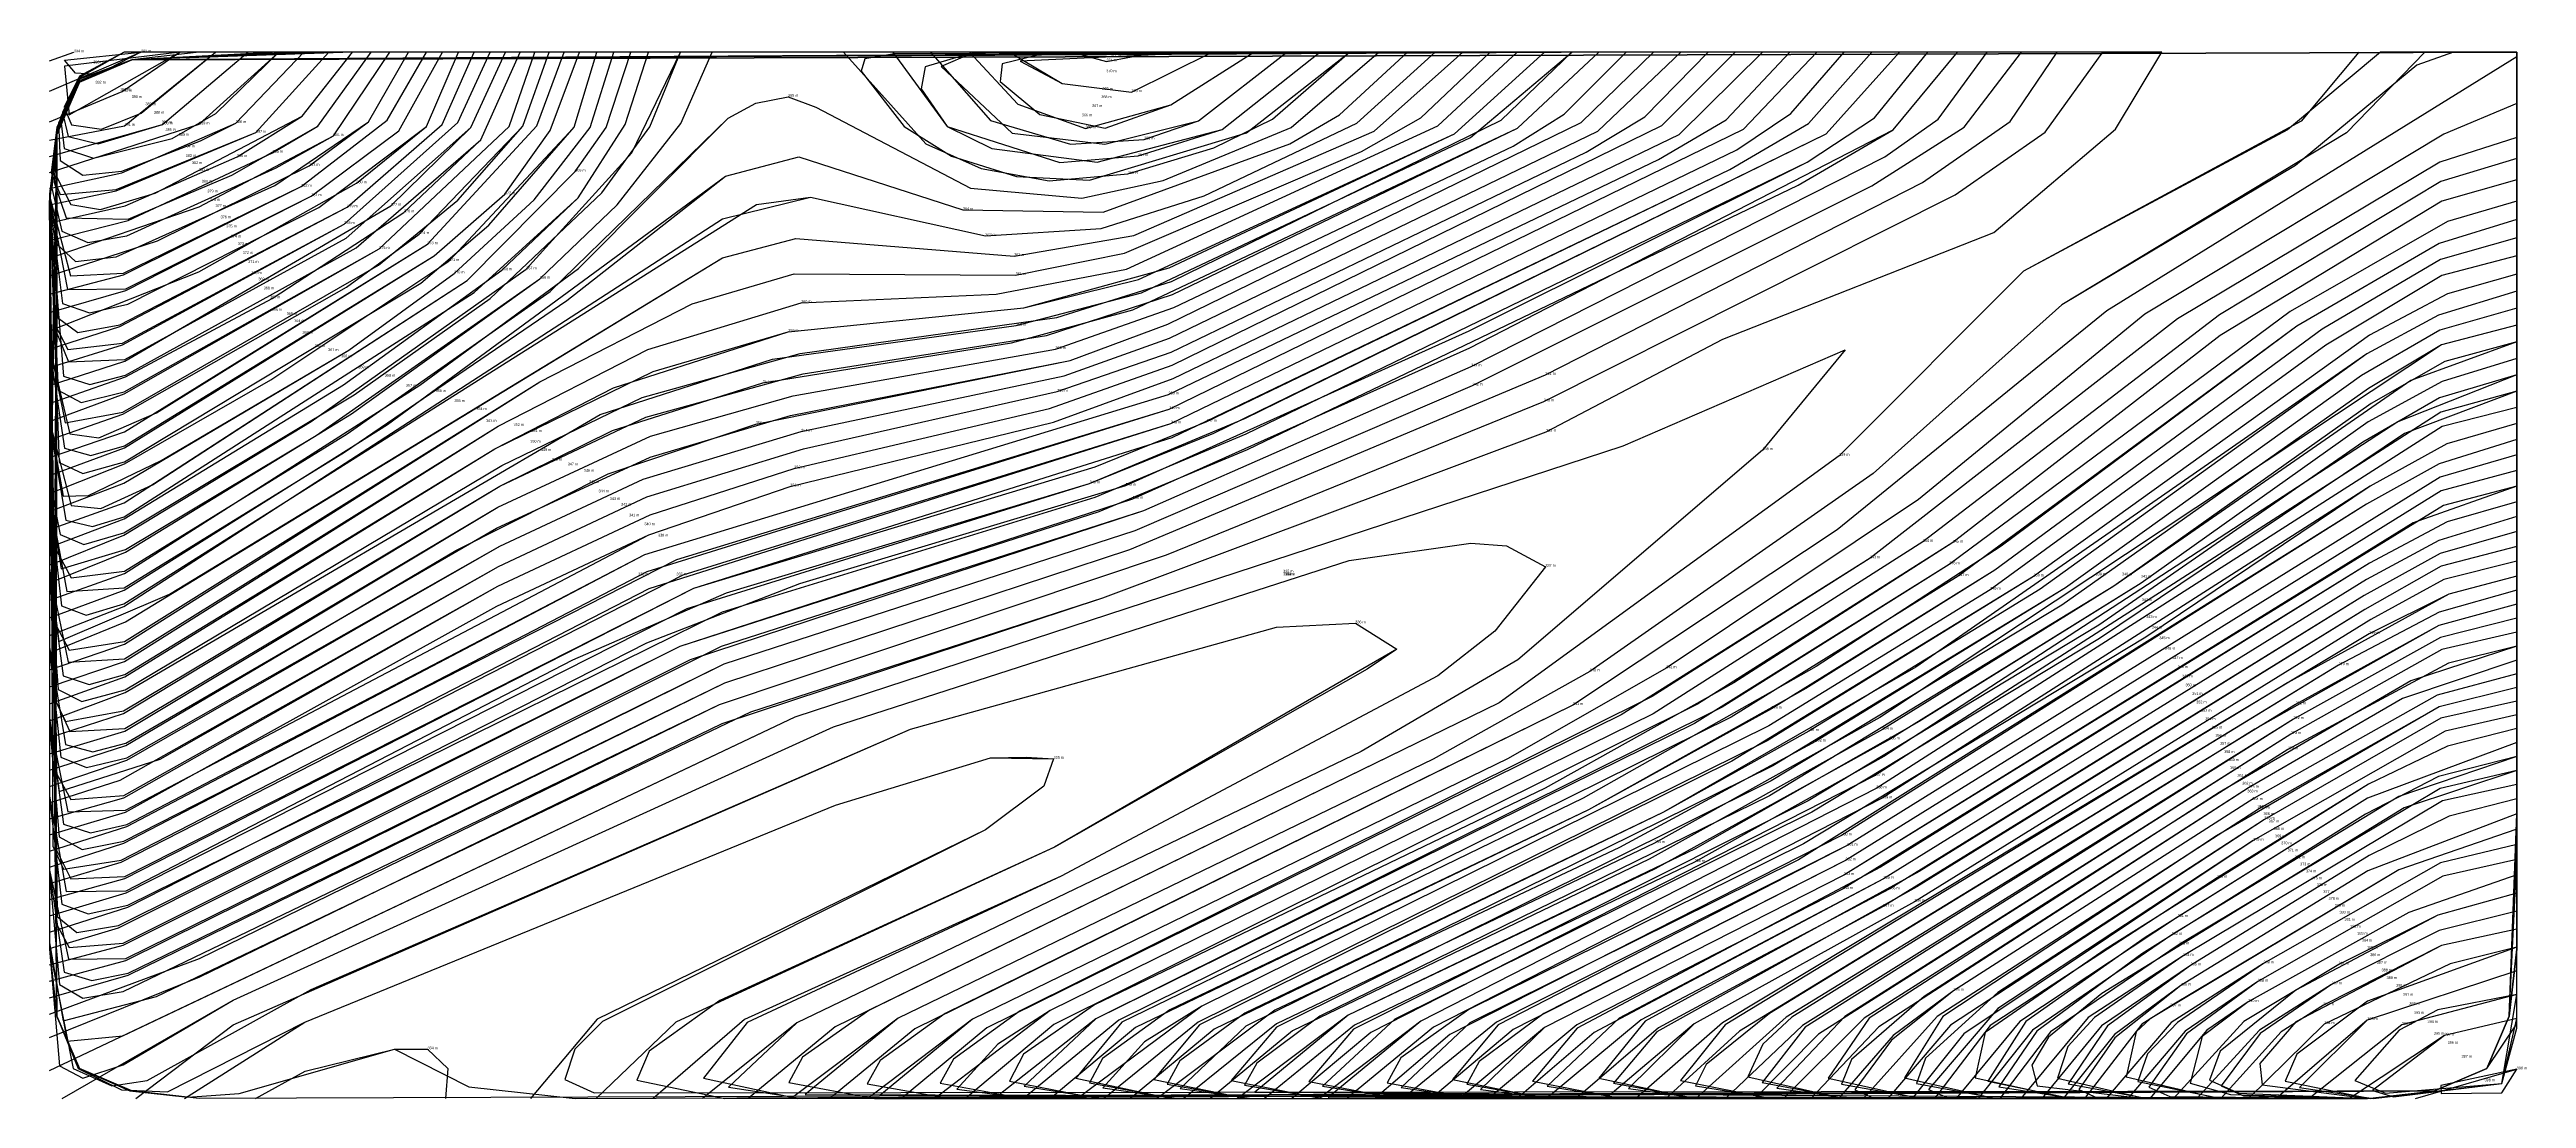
# Model space of a CAD drawing. Extents: x 104.51573 to 104.51851, y 28.46031 to 28.46149.
import ezdxf

# ---------------------------------------------------------------- set-up
doc = ezdxf.new("R2010")
doc.units = 0
doc.header["$MEASUREMENT"] = 0
for name, color, linetype in [('Contour_Line_Intermediate', 7, 'Continuous'), ('Contour_Line_Major', 7, 'Continuous'), ('Contour_Line_Minor', 7, 'Continuous'), ('FeatureAttribs', 7, 'Continuous'), ('Iso-height_Area', 7, 'Continuous')]:
    doc.layers.add(name, color=color, linetype=linetype)

# ---------------------------------------------------------------- blocks, each defined once
blk = doc.blocks.new('FEATURE')

msp = doc.modelspace()

# ---------------------------------------------------------------- linework, layer by layer
at = {"layer": 'Contour_Line_Intermediate', "color": 36, "true_color": 0x804000}
for points in [[(104.515729, 28.460498, 345), (104.5158168, 28.4605259, 345), (104.516399, 28.4608228, 345), (104.5165706, 28.4608891, 345), (104.516936, 28.4609991, 345), (104.5173211, 28.4611728, 345), (104.5177005, 28.461362, 345), (104.517776, 28.4614119, 345), (104.5178357, 28.4614854, 345)], [(104.515729, 28.4606799, 355), (104.5158146, 28.4607074, 355), (104.5161848, 28.4609263, 355), (104.5163555, 28.4610124, 355), (104.5165211, 28.4610681, 355), (104.5168738, 28.4611396, 355), (104.5169834, 28.4611801, 355), (104.5174468, 28.4614065, 355), (104.5175279, 28.4614854, 355)], [(104.515729, 28.4608704, 365), (104.5158129, 28.4609003, 365), (104.5161444, 28.4611117, 365), (104.5163222, 28.4612428, 365), (104.5164902, 28.4614113, 365), (104.5165211, 28.4614282, 365), (104.5165573, 28.4614354, 365), (104.5165883, 28.4614237, 365), (104.5167621, 28.4613327, 365), (104.5168868, 28.4613215, 365), (104.5169782, 28.4613413, 365), (104.5171218, 28.461401, 365), (104.5172198, 28.4614854, 365)], [(104.515729, 28.4610709, 375), (104.5158128, 28.4611019, 375), (104.5160988, 28.4612647, 375), (104.5162444, 28.4614019, 375), (104.5162731, 28.4614854, 375)], [(104.515729, 28.4612742, 385), (104.5158173, 28.4612965, 385), (104.5159791, 28.4613727, 385), (104.5160299, 28.4614026, 385), (104.5160896, 28.4614854, 385)], [(104.5184963, 28.4613422, 345), (104.5184124, 28.4613184, 345), (104.5181638, 28.4611675, 345), (104.5178637, 28.4609352, 345), (104.5175774, 28.4607537, 345), (104.5168556, 28.4603943, 345), (104.5167563, 28.4603114, 345)], [(104.5184963, 28.4611417, 355), (104.5184127, 28.4611161, 355), (104.5183295, 28.4610708, 355), (104.5180749, 28.4608897, 355), (104.5177926, 28.4607143, 355), (104.5175299, 28.4605689, 355), (104.5171854, 28.460405, 355), (104.5170613, 28.4603114, 355)], [(104.5184963, 28.4609643, 365), (104.518409, 28.4609376, 365), (104.5183279, 28.4608938, 365), (104.5177861, 28.460558, 365), (104.5174614, 28.4603856, 365), (104.5173753, 28.4603114, 365)], [(104.5184963, 28.4608033, 375), (104.5183682, 28.4607601, 375), (104.5181954, 28.46066, 375), (104.5177806, 28.4603919, 375), (104.5177046, 28.4603114, 375)], [(104.5158804, 28.4603114, 335), (104.5160154, 28.460397, 335), (104.5166107, 28.4606405, 335), (104.5167843, 28.4606935, 335), (104.5168552, 28.4606925, 335), (104.5168442, 28.4606617, 335), (104.5167789, 28.4606127, 335), (104.5163432, 28.4604003, 335), (104.5162685, 28.4603114, 335)], [(104.5184963, 28.4606478, 385), (104.5184206, 28.4606282, 385), (104.5183309, 28.4605839, 385), (104.5181305, 28.4604607, 385), (104.5180304, 28.4603928, 385), (104.5179637, 28.4603114, 385)], [(104.5184963, 28.4604548, 395), (104.5183287, 28.4603993, 395), (104.5182266, 28.4603114, 395)]]:
    msp.add_polyline3d(points, dxfattribs=at)
at = {"layer": 'Contour_Line_Major', "color": 36, "true_color": 0x804000}
for points in [[(104.515729, 28.460406, 340), (104.515897, 28.4604683, 340), (104.5164805, 28.4607533, 340), (104.5169818, 28.4609215, 340), (104.517405, 28.4610936, 340), (104.5178665, 28.4613253, 340), (104.5179673, 28.4613956, 340), (104.518032, 28.4614854, 340)], [(104.515729, 28.460589, 350), (104.5158158, 28.4606166, 350), (104.5163965, 28.4609217, 350), (104.5169841, 28.4611014, 350), (104.5175335, 28.4613649, 350), (104.5176096, 28.4614096, 350), (104.5176808, 28.4614854, 350)], [(104.515729, 28.4607733, 360), (104.5158131, 28.4608018, 360), (104.5162322, 28.4610657, 360), (104.5163999, 28.4611518, 360), (104.516572, 28.4612043, 360), (104.5167907, 28.4612141, 360), (104.5169369, 28.461242, 360), (104.517286, 28.4614029, 360), (104.5173753, 28.4614854, 360)], [(104.515729, 28.46097, 370), (104.5158124, 28.4610019, 370), (104.5160645, 28.4611512, 370), (104.5161828, 28.4612373, 370), (104.5162724, 28.4613198, 370), (104.5163354, 28.4614011, 370), (104.5163619, 28.4614854, 370)], [(104.515729, 28.4611727, 380), (104.5158964, 28.461239, 380), (104.5160732, 28.4613384, 380), (104.5161518, 28.461402, 380), (104.5161875, 28.4614854, 380)], [(104.515729, 28.4613685, 390), (104.5158557, 28.4614044, 390), (104.5159514, 28.4614854, 390)], [(104.5183933, 28.4614854, 340), (104.5183054, 28.461395, 340), (104.5179861, 28.461202, 340), (104.5177744, 28.4610127, 340), (104.5174567, 28.4607906, 340), (104.517281, 28.460692, 340), (104.5166808, 28.4604014, 340), (104.5165609, 28.4603114, 340)], [(104.5168058, 28.4614854, 370), (104.5168647, 28.4614503, 370), (104.5169424, 28.4614406, 370), (104.5170329, 28.4614854, 370)], [(104.5184963, 28.4612364, 350), (104.5184186, 28.4612143, 350), (104.5183312, 28.461168, 350), (104.5179544, 28.4608971, 350), (104.5176557, 28.4607126, 350), (104.5170173, 28.4603971, 350), (104.5169118, 28.4603114, 350)], [(104.5184963, 28.461051, 360), (104.5184093, 28.4610237, 360), (104.5183278, 28.4609783, 360), (104.5177389, 28.4606066, 360), (104.5172997, 28.4603833, 360), (104.5172154, 28.4603114, 360)], [(104.5184963, 28.4608818, 370), (104.5184092, 28.4608569, 370), (104.5182965, 28.4607976, 370), (104.5176245, 28.4603869, 370), (104.517542, 28.4603114, 370)], [(104.5184963, 28.4607264, 380), (104.5184188, 28.4607067, 380), (104.5183301, 28.4606642, 380), (104.5181601, 28.460559, 380), (104.5179055, 28.4603934, 380), (104.5178433, 28.4603114, 380)], [(104.5184963, 28.4605622, 390), (104.5183753, 28.46052, 390), (104.5181951, 28.4604197, 390), (104.5181485, 28.4603881, 390), (104.5180849, 28.4603114, 390)]]:
    msp.add_polyline3d(points, dxfattribs=at)
at = {"layer": 'Contour_Line_Minor', "color": 36, "true_color": 0x804000}
for points in [[(104.515729, 28.4603797, 339), (104.5158976, 28.4604479, 339), (104.5164833, 28.4607322, 339), (104.5169102, 28.4608731, 339), (104.5174075, 28.4610596, 339), (104.5176059, 28.4611634, 339), (104.5179097, 28.4612831, 339), (104.5180463, 28.461399, 339), (104.5180982, 28.4614854, 339)], [(104.515729, 28.4604244, 341), (104.5158172, 28.4604498, 341), (104.5164864, 28.4607778, 341), (104.5169407, 28.4609274, 341), (104.5174068, 28.4611234, 341), (104.5178298, 28.4613393, 341), (104.5179282, 28.4614075, 341), (104.5179807, 28.4614854, 341)], [(104.515729, 28.4604429, 342), (104.5158147, 28.4604663, 342), (104.5164858, 28.4607992, 342), (104.5169468, 28.4609489, 342), (104.5173251, 28.4611114, 342), (104.5177729, 28.4613356, 342), (104.5178766, 28.4614013, 342), (104.5179407, 28.4614854, 342)], [(104.515729, 28.4604613, 343), (104.5158115, 28.4604835, 343), (104.5164827, 28.4608188, 343), (104.5169565, 28.4609713, 343), (104.5173235, 28.4611328, 343), (104.5177874, 28.4613682, 343), (104.5178474, 28.4614104, 343), (104.5179022, 28.4614854, 343)], [(104.515729, 28.4604797, 344), (104.5158063, 28.460503, 344), (104.5164364, 28.4608191, 344), (104.5169439, 28.4609843, 344), (104.5173221, 28.4611537, 344), (104.517797, 28.4613985, 344), (104.5178689, 28.4614854, 344)], [(104.515729, 28.4605163, 346), (104.515815, 28.4605421, 346), (104.5164441, 28.4608611, 346), (104.5168956, 28.4610016, 346), (104.5170705, 28.4610746, 346), (104.5177217, 28.4613938, 346), (104.517804, 28.4614854, 346)], [(104.515729, 28.4605345, 347), (104.5158133, 28.4605583, 347), (104.5164516, 28.460884, 347), (104.5169017, 28.4610203, 347), (104.517027, 28.4610709, 347), (104.5176135, 28.4613537, 347), (104.5177018, 28.4614053, 347), (104.5177729, 28.4614854, 347)], [(104.515729, 28.4605528, 348), (104.5158092, 28.4605766, 348), (104.5164396, 28.4608991, 348), (104.5169866, 28.4610688, 348), (104.5176215, 28.4613758, 348), (104.517682, 28.4614168, 348), (104.5177419, 28.4614854, 348)], [(104.515729, 28.460571, 349), (104.5158122, 28.4605978, 349), (104.5163991, 28.4609028, 349), (104.5169849, 28.4610849, 349), (104.5176289, 28.4613991, 349), (104.5177113, 28.4614854, 349)], [(104.515729, 28.4606071, 351), (104.5158142, 28.4606325, 351), (104.5162307, 28.4608637, 351), (104.516401, 28.460944, 351), (104.5165597, 28.4609982, 351), (104.5168549, 28.4610703, 351), (104.5169892, 28.4611193, 351), (104.5175567, 28.4613932, 351), (104.5176502, 28.4614854, 351)], [(104.515729, 28.4606252, 352), (104.5158124, 28.4606489, 352), (104.5162316, 28.4608861, 352), (104.5164028, 28.4609664, 352), (104.5165643, 28.4610184, 352), (104.5168504, 28.4610857, 352), (104.5169881, 28.4611341, 352), (104.5175375, 28.4614031, 352), (104.5176197, 28.4614854, 352)], [(104.515729, 28.4606433, 353), (104.5158082, 28.4606687, 353), (104.5162327, 28.4609085, 353), (104.5163988, 28.4609866, 353), (104.5165747, 28.4610404, 353), (104.5168593, 28.4611046, 353), (104.516987, 28.4611489, 353), (104.5174524, 28.4613733, 353), (104.5175183, 28.461413, 353), (104.5175892, 28.4614854, 353)], [(104.515729, 28.4606616, 354), (104.5158158, 28.4606911, 354), (104.5162339, 28.460931, 354), (104.5163949, 28.4610062, 354), (104.516572, 28.4610598, 354), (104.5168669, 28.4611223, 354), (104.5169852, 28.4611644, 354), (104.5174657, 28.4613969, 354), (104.5175586, 28.4614854, 354)], [(104.515729, 28.4606982, 356), (104.5158133, 28.4607236, 356), (104.5162317, 28.460975, 356), (104.5164032, 28.4610544, 356), (104.5165632, 28.4610999, 356), (104.5168573, 28.4611523, 356), (104.5169899, 28.4611989, 356), (104.5173705, 28.4613801, 356), (104.5174279, 28.461416, 356), (104.5174973, 28.4614854, 356)], [(104.515729, 28.4607166, 357), (104.5158119, 28.4607435, 357), (104.5162339, 28.4609984, 357), (104.5163605, 28.4610608, 357), (104.516529, 28.4611144, 357), (104.516808, 28.4611594, 357), (104.5169442, 28.4611963, 357), (104.5173756, 28.4614001, 357), (104.5174668, 28.4614854, 357)], [(104.515729, 28.4607351, 358), (104.5158139, 28.4607671, 358), (104.5163466, 28.4610789, 358), (104.5165399, 28.4611409, 358), (104.516813, 28.4611787, 358), (104.5169536, 28.4612154, 358), (104.5173227, 28.4613899, 358), (104.5174363, 28.4614854, 358)], [(104.515729, 28.4607542, 359), (104.5158135, 28.4607845, 359), (104.5162285, 28.4610402, 359), (104.5163615, 28.461109, 359), (104.5165575, 28.4611717, 359), (104.5168217, 28.4611986, 359), (104.5169502, 28.4612303, 359), (104.5173048, 28.4613938, 359), (104.5174058, 28.4614854, 359)], [(104.515729, 28.4607923, 361), (104.5158131, 28.4608212, 361), (104.5162789, 28.4611154, 361), (104.5164496, 28.4612029, 361), (104.5165641, 28.4612368, 361), (104.5168126, 28.4612354, 361), (104.5169347, 28.4612598, 361), (104.5172005, 28.4613741, 361), (104.5172672, 28.4614119, 361), (104.5173449, 28.4614854, 361)], [(104.515729, 28.4608114, 362), (104.5158143, 28.4608462, 362), (104.5164837, 28.4612547, 362), (104.5165662, 28.4612763, 362), (104.5168108, 28.4612567, 362), (104.5169452, 28.4612797, 362), (104.5172147, 28.4613969, 362), (104.5173142, 28.4614854, 362)], [(104.515729, 28.460831, 363), (104.5158123, 28.4608636, 363), (104.5164836, 28.4612984, 363), (104.5165826, 28.4613226, 363), (104.5167786, 28.4612793, 363), (104.5169086, 28.4612877, 363), (104.5170241, 28.4613244, 363), (104.5171953, 28.4614059, 363), (104.5172831, 28.4614854, 363)], [(104.515729, 28.4608507, 364), (104.5158126, 28.4608817, 364), (104.516108, 28.4610677, 364), (104.5164873, 28.4613462, 364), (104.5165694, 28.461368, 364), (104.5167535, 28.4613084, 364), (104.5169108, 28.4613059, 364), (104.5171201, 28.4613825, 364), (104.517176, 28.461415, 364), (104.517252, 28.4614854, 364)], [(104.515729, 28.4608901, 366), (104.515814, 28.4609246, 366), (104.5160675, 28.4610795, 366), (104.5162789, 28.4612313, 366), (104.5163657, 28.4613142, 366), (104.5164372, 28.4614056, 366), (104.5164723, 28.4614854, 366)], [(104.515729, 28.46091, 367), (104.5158122, 28.4609436, 367), (104.5160224, 28.4610711, 367), (104.5162637, 28.4612418, 367), (104.516382, 28.4613726, 367), (104.5164365, 28.4614854, 367)], [(104.515729, 28.46093, 368), (104.5158125, 28.4609617, 368), (104.5160587, 28.4611121, 368), (104.5162364, 28.4612408, 368), (104.5163218, 28.4613221, 368), (104.5163745, 28.4614042, 368), (104.5164008, 28.4614854, 368)], [(104.515729, 28.46095, 369), (104.5158128, 28.4609798, 369), (104.5161973, 28.4612294, 369), (104.5163186, 28.4613515, 369), (104.5163534, 28.4614008, 369), (104.5163811, 28.4614854, 369)], [(104.515729, 28.4609901, 371), (104.5158131, 28.4610234, 371), (104.515977, 28.4611178, 371), (104.516177, 28.4612511, 371), (104.5163173, 28.4614015, 371), (104.5163427, 28.4614854, 371)], [(104.515729, 28.4610103, 372), (104.515813, 28.4610414, 372), (104.5161602, 28.4612571, 372), (104.5162398, 28.4613261, 372), (104.5162904, 28.4613977, 372), (104.5163235, 28.4614854, 372)], [(104.515729, 28.4610305, 373), (104.5158129, 28.4610593, 373), (104.5161528, 28.46127, 373), (104.5162756, 28.4614027, 373), (104.516306, 28.4614854, 373)], [(104.515729, 28.4610506, 374), (104.5158112, 28.4610793, 374), (104.5160621, 28.4612219, 374), (104.5161434, 28.4612814, 374), (104.51626, 28.4614023, 374), (104.5162895, 28.4614854, 374)], [(104.515729, 28.4610912, 376), (104.5158143, 28.461121, 376), (104.5159788, 28.4612091, 376), (104.5161265, 28.4613057, 376), (104.5162129, 28.4613871, 376), (104.5162567, 28.4614854, 376)], [(104.515729, 28.4611115, 377), (104.5158134, 28.4611386, 377), (104.5161119, 28.4613132, 377), (104.5162015, 28.4614008, 377), (104.5162402, 28.4614854, 377)], [(104.515729, 28.4611318, 378), (104.5158109, 28.4611571, 378), (104.5160596, 28.4612926, 378), (104.516187, 28.4614065, 378), (104.5162231, 28.4614854, 378)], [(104.515729, 28.4611521, 379), (104.5158077, 28.4611777, 379), (104.5160629, 28.4613115, 379), (104.5161694, 28.4614042, 379), (104.5162053, 28.4614854, 379)], [(104.515729, 28.4611933, 381), (104.5158146, 28.4612182, 381), (104.5160225, 28.4613239, 381), (104.5161209, 28.4613972, 381), (104.5161697, 28.4614854, 381)], [(104.515729, 28.4612138, 382), (104.5158119, 28.4612357, 382), (104.5160113, 28.4613346, 382), (104.5161076, 28.4614092, 382), (104.5161519, 28.4614854, 382)], [(104.515729, 28.4612344, 383), (104.5158499, 28.4612736, 383), (104.5160202, 28.4613579, 383), (104.5160869, 28.4614072, 383), (104.5161316, 28.4614854, 383)], [(104.515729, 28.4612543, 384), (104.5158969, 28.461312, 384), (104.5160474, 28.4613915, 384), (104.5161106, 28.4614854, 384)], [(104.515729, 28.4612941, 386), (104.5158138, 28.4613131, 386), (104.5159393, 28.4613679, 386), (104.5160123, 28.4614137, 386), (104.5160686, 28.4614854, 386)], [(104.515729, 28.461314, 387), (104.5158038, 28.4613297, 387), (104.5159605, 28.4613952, 387), (104.5160421, 28.4614854, 387)], [(104.515729, 28.4613324, 388), (104.5158099, 28.46135, 388), (104.515938, 28.4614059, 388), (104.5160141, 28.4614854, 388)], [(104.515729, 28.4613505, 389), (104.5158968, 28.4614045, 389), (104.5159861, 28.4614854, 389)], [(104.515729, 28.4613866, 391), (104.5158131, 28.4614028, 391), (104.5159152, 28.4614854, 391)], [(104.515729, 28.4614074, 392), (104.5158103, 28.4614412, 392), (104.5158752, 28.4614854, 392)], [(104.515729, 28.4614416, 393), (104.5158314, 28.4614854, 393)], [(104.515729, 28.4614759, 394), (104.5157563, 28.4614854, 394)], [(104.5183193, 28.4614854, 339), (104.5182544, 28.4614082, 339), (104.5179432, 28.4612398, 339), (104.5177363, 28.4610325, 339), (104.5173548, 28.4607554, 339), (104.5166103, 28.4603919, 339), (104.5165126, 28.4603114, 339)], [(104.5184963, 28.4614804, 341), (104.5180366, 28.4611953, 341), (104.5177341, 28.4609494, 341), (104.5174376, 28.4607529, 341), (104.5166994, 28.4603894, 341), (104.5166042, 28.4603114, 341)], [(104.5166195, 28.4614854, 366), (104.516712, 28.4613827, 366), (104.516774, 28.4613551, 366), (104.5168501, 28.461341, 366), (104.5169385, 28.4613489, 366), (104.5170349, 28.4613781, 366), (104.5171008, 28.4614103, 366), (104.5171869, 28.4614854, 366)], [(104.5166747, 28.4614854, 367), (104.5167356, 28.4614021, 367), (104.5168622, 28.4613616, 367), (104.5169499, 28.4613691, 367), (104.5170442, 28.4613987, 367), (104.5171539, 28.4614854, 367)], [(104.5167169, 28.4614854, 368), (104.5167842, 28.4614087, 368), (104.5168742, 28.4613821, 368), (104.5169567, 28.4613876, 368), (104.5170175, 28.4614085, 368), (104.5171169, 28.4614854, 368)], [(104.5167607, 28.4614854, 369), (104.5168151, 28.4614271, 369), (104.5168909, 28.4614, 369), (104.5169868, 28.4614264, 369), (104.5170799, 28.4614854, 369)], [(104.5168755, 28.4614854, 371), (104.5169144, 28.4614751, 371), (104.5169705, 28.4614854, 371)], [(104.5184963, 28.461428, 342), (104.5184144, 28.4613934, 342), (104.5180792, 28.4611913, 342), (104.5178254, 28.4609837, 342), (104.5175423, 28.4607942, 342), (104.5173652, 28.460693, 342), (104.5167643, 28.4604005, 342), (104.5166468, 28.4603114, 342)], [(104.5184963, 28.4613897, 343), (104.5184099, 28.4613621, 343), (104.5181157, 28.4611863, 343), (104.5177709, 28.4609176, 343), (104.5174917, 28.4607417, 343), (104.5167801, 28.4603906, 343), (104.5166847, 28.4603114, 343)], [(104.5184963, 28.461366, 344), (104.5184112, 28.4613402, 344), (104.518163, 28.4611907, 344), (104.5178301, 28.460936, 344), (104.5175278, 28.4607431, 344), (104.5168513, 28.4604102, 344), (104.516722, 28.4603114, 344)], [(104.5184963, 28.4613184, 346), (104.5184188, 28.4612956, 346), (104.5182421, 28.4611945, 346), (104.5178598, 28.4609107, 346), (104.517574, 28.4607322, 346), (104.5169024, 28.4604006, 346), (104.516789, 28.4603114, 346)], [(104.5184963, 28.4612978, 347), (104.5184094, 28.4612708, 347), (104.5182498, 28.4611779, 347), (104.5178698, 28.4608975, 347), (104.5176151, 28.4607393, 347), (104.5169283, 28.4603993, 347), (104.5168215, 28.4603114, 347)], [(104.5184963, 28.4612773, 348), (104.5184109, 28.4612528, 348), (104.518278, 28.4611747, 348), (104.517911, 28.4609041, 348), (104.5176603, 28.4607487, 348), (104.517455, 28.4606354, 348), (104.5169469, 28.4603911, 348), (104.5168516, 28.4603114, 348)], [(104.5184963, 28.4612568, 349), (104.5184124, 28.4612347, 349), (104.5182823, 28.4611566, 349), (104.5179058, 28.4608823, 349), (104.5176575, 28.4607295, 349), (104.5170216, 28.4604148, 349), (104.5168818, 28.4603114, 349)], [(104.5184963, 28.4612172, 351), (104.5184087, 28.4611902, 351), (104.518328, 28.4611468, 351), (104.5179619, 28.4608829, 351), (104.5177021, 28.4607236, 351), (104.5175394, 28.4606326, 351), (104.5170354, 28.4603891, 351), (104.5169416, 28.4603114, 351)], [(104.5184963, 28.4611982, 352), (104.5184102, 28.4611736, 352), (104.5183222, 28.4611227, 352), (104.51799, 28.4608844, 352), (104.5177098, 28.4607119, 352), (104.5174898, 28.4605929, 352), (104.5171032, 28.4604106, 352), (104.5169713, 28.4603114, 352)], [(104.5184963, 28.4611793, 353), (104.5184118, 28.4611571, 353), (104.5177818, 28.460739, 353), (104.5175292, 28.4605979, 353), (104.517105, 28.4603953, 353), (104.5170012, 28.4603114, 353)], [(104.5184963, 28.4611603, 354), (104.5183776, 28.4611172, 354), (104.5180444, 28.4608864, 354), (104.5177849, 28.4607253, 354), (104.5175231, 28.4605801, 354), (104.517123, 28.4603874, 354), (104.5170313, 28.4603114, 354)], [(104.515729, 28.4603427, 338), (104.5165652, 28.4607398, 338), (104.5174939, 28.4610439, 338), (104.5177429, 28.4611516, 338), (104.5176504, 28.4610389, 338), (104.5173759, 28.4608035, 338), (104.5172, 28.4607008, 338), (104.516567, 28.4603964, 338), (104.5164614, 28.4603114, 338)], [(104.5184963, 28.4611234, 356), (104.5183629, 28.4610708, 356), (104.5177863, 28.460695, 356), (104.5175742, 28.4605767, 356), (104.5171928, 28.4603935, 356), (104.5170917, 28.4603114, 356)], [(104.5184963, 28.4611052, 357), (104.5184112, 28.4610816, 357), (104.517776, 28.4606734, 357), (104.5172109, 28.4603856, 357), (104.5171223, 28.4603114, 357)], [(104.5184963, 28.4610869, 358), (104.5184126, 28.4610656, 358), (104.5177779, 28.4606594, 358), (104.5172671, 28.460398, 358), (104.517153, 28.4603114, 358)], [(104.5184963, 28.4610687, 359), (104.518418, 28.461046, 359), (104.5183318, 28.4609984, 359), (104.5177844, 28.4606483, 359), (104.5172812, 28.4603914, 359), (104.5171842, 28.4603114, 359)], [(104.5184963, 28.4610335, 361), (104.5184104, 28.4610084, 361), (104.5177454, 28.4605952, 361), (104.5173519, 28.4603971, 361), (104.5172468, 28.4603114, 361)], [(104.5184963, 28.461016, 362), (104.5184116, 28.4609931, 362), (104.5177434, 28.4605786, 362), (104.5173707, 28.4603888, 362), (104.5172787, 28.4603114, 362)], [(104.5184963, 28.4609984, 363), (104.5183802, 28.4609574, 363), (104.5177415, 28.4605621, 363), (104.5174058, 28.4603911, 363), (104.5173105, 28.4603114, 363)], [(104.5184963, 28.460981, 364), (104.5184183, 28.4609584, 364), (104.5183311, 28.460912, 364), (104.51774, 28.4605463, 364), (104.5174422, 28.4603942, 364), (104.5173428, 28.4603114, 364)], [(104.5184963, 28.4609476, 366), (104.5184103, 28.4609231, 366), (104.5183251, 28.4608759, 366), (104.5177925, 28.4605462, 366), (104.5175142, 28.4603996, 366), (104.5174079, 28.4603114, 366)], [(104.5157432, 28.4603114, 337), (104.515935, 28.4604216, 337), (104.5166082, 28.4607284, 337), (104.5171866, 28.460915, 337), (104.5173232, 28.4609345, 337), (104.5173632, 28.4609317, 337), (104.5174068, 28.460908, 337), (104.5173502, 28.4608357, 337), (104.5172863, 28.4607855, 337), (104.5168635, 28.4605609, 337), (104.5165084, 28.4603999, 337), (104.516406, 28.4603114, 337)], [(104.5184963, 28.4609309, 367), (104.5184115, 28.4609086, 367), (104.5183258, 28.4608602, 367), (104.5177857, 28.4605267, 367), (104.5175335, 28.4603907, 367), (104.5174412, 28.4603114, 367)], [(104.5184963, 28.4609142, 368), (104.5184144, 28.4608936, 368), (104.5183327, 28.4608488, 368), (104.5178207, 28.4605321, 368), (104.5175738, 28.4603953, 368), (104.5174746, 28.4603114, 368)], [(104.5184963, 28.4608976, 369), (104.5184202, 28.4608772, 369), (104.5183308, 28.4608327, 369), (104.5176055, 28.4603962, 369), (104.5175082, 28.4603114, 369)], [(104.5184963, 28.4608661, 371), (104.5184089, 28.4608423, 371), (104.5182483, 28.4607536, 371), (104.517677, 28.4604028, 371), (104.5175757, 28.4603114, 371)], [(104.5158259, 28.4603114, 336), (104.5159349, 28.460394, 336), (104.5166945, 28.4607259, 336), (104.5171053, 28.4608404, 336), (104.5171936, 28.4608446, 336), (104.5172402, 28.4608154, 336), (104.5168561, 28.4605933, 336), (104.5164313, 28.4603971, 336), (104.5163422, 28.4603114, 336)], [(104.5184963, 28.4608503, 372), (104.5184106, 28.4608288, 372), (104.5182458, 28.4607372, 372), (104.5176951, 28.4603932, 372), (104.5176087, 28.4603114, 372)], [(104.5184963, 28.4608346, 373), (104.5184123, 28.4608153, 373), (104.5182429, 28.4607203, 373), (104.5177132, 28.4603836, 373), (104.5176418, 28.4603114, 373)], [(104.5184963, 28.4608188, 374), (104.5184196, 28.4608, 374), (104.5182397, 28.460703, 374), (104.5177642, 28.4604016, 374), (104.5176737, 28.4603114, 374)], [(104.5184963, 28.460788, 376), (104.5184072, 28.4607641, 376), (104.5182018, 28.4606484, 376), (104.5178644, 28.4604322, 376), (104.5177969, 28.4603821, 376), (104.5177355, 28.4603114, 376)], [(104.5184963, 28.4607726, 377), (104.5184092, 28.460751, 377), (104.5182076, 28.4606366, 377), (104.5178463, 28.4604034, 377), (104.5177635, 28.4603114, 377)], [(104.5184963, 28.4607573, 378), (104.5184113, 28.460738, 378), (104.5182132, 28.4606246, 378), (104.5178612, 28.4603936, 378), (104.5177908, 28.4603114, 378)], [(104.5184963, 28.4607419, 379), (104.5184159, 28.4607237, 379), (104.5182007, 28.4606007, 379), (104.517876, 28.4603838, 379), (104.517818, 28.4603114, 379)], [(104.5184963, 28.4607107, 381), (104.5183288, 28.4606484, 381), (104.5181159, 28.460515, 381), (104.5179389, 28.4603977, 381), (104.5178677, 28.4603114, 381)], [(104.5184963, 28.460695, 382), (104.5183642, 28.4606503, 382), (104.5181093, 28.460495, 382), (104.5179533, 28.4603881, 382), (104.5178922, 28.4603114, 382)], [(104.5184963, 28.4606793, 383), (104.5184105, 28.4606591, 383), (104.5181175, 28.4604842, 383), (104.5179733, 28.460386, 383), (104.5179164, 28.4603114, 383)], [(104.5184963, 28.4606636, 384), (104.5184131, 28.4606454, 384), (104.5181223, 28.4604714, 384), (104.5180157, 28.4604023, 384), (104.5179401, 28.4603114, 384)], [(104.5184963, 28.4606308, 386), (104.5183291, 28.460567, 386), (104.5181196, 28.4604381, 386), (104.518045, 28.4603833, 386), (104.5179874, 28.4603114, 386)], [(104.5184963, 28.4606137, 387), (104.518364, 28.4605679, 387), (104.5181078, 28.4604149, 387), (104.5180757, 28.4603946, 387), (104.5180115, 28.4603114, 387)], [(104.5184963, 28.4605965, 388), (104.5184106, 28.4605759, 388), (104.5182123, 28.4604629, 388), (104.5181087, 28.4603965, 388), (104.5180358, 28.4603114, 388)], [(104.5184963, 28.4605794, 389), (104.5184133, 28.4605608, 389), (104.5182058, 28.4604426, 389), (104.5181242, 28.460387, 389), (104.51806, 28.4603114, 389)], [(104.5184963, 28.4605419, 391), (104.5184076, 28.4605169, 391), (104.5182966, 28.4604617, 391), (104.5181902, 28.4603979, 391), (104.5181112, 28.4603114, 391)], [(104.5184963, 28.4605216, 392), (104.5184092, 28.4604997, 392), (104.5182887, 28.4604393, 392), (104.5182077, 28.4603881, 392), (104.5181375, 28.4603114, 392)], [(104.5184963, 28.4605013, 393), (104.5184118, 28.460483, 393), (104.5182794, 28.460416, 393), (104.5182322, 28.460386, 393), (104.5181644, 28.4603114, 393)], [(104.5184963, 28.460481, 394), (104.5184215, 28.4604623, 394), (104.5182804, 28.4603948, 394), (104.5181955, 28.4603114, 394)], [(104.5184963, 28.460428, 396), (104.5183674, 28.460394, 396), (104.5182635, 28.4603114, 396)], [(104.5184963, 28.4604012, 397), (104.5184152, 28.460382, 397), (104.5183086, 28.4603114, 397)], [(104.51596, 28.4603114, 334), (104.5160156, 28.4603419, 334), (104.5161158, 28.4603669, 334), (104.5161529, 28.4603666, 334), (104.5161757, 28.4603451, 334), (104.516173, 28.4603114, 334)], [(104.5183829, 28.4603114, 398), (104.5184963, 28.4603442, 398)]]:
    msp.add_polyline3d(points, dxfattribs=at)
at = {"layer": 'Iso-height_Area', "color": 5, "true_color": 0x0000fe}
msp.add_polyline3d([(104.5184963, 28.4614854, 333), (104.5184963, 28.4604791, 333), (104.5184879, 28.4604036, 333), (104.5184627, 28.4603449, 333), (104.518404, 28.4603198, 333), (104.5158967, 28.4603114, 333), (104.5158212, 28.4603198, 333), (104.5157625, 28.4603449, 333), (104.5157373, 28.4604036, 333), (104.515729, 28.4613177, 333), (104.5157373, 28.4613932, 333), (104.5157625, 28.4614519, 333), (104.5158212, 28.461477, 333), (104.5184963, 28.4614854, 333)], close=True, dxfattribs=at)
at = {"layer": 'Iso-height_Area', "color": 5, "true_color": 0x001efe}
msp.add_polyline3d([(104.5184963, 28.4614854, 334), (104.5158212, 28.461477, 334), (104.5157625, 28.4614519, 334), (104.5157373, 28.4613932, 334), (104.515729, 28.4613177, 334), (104.5157373, 28.4604036, 334), (104.5157625, 28.4603449, 334), (104.5158191, 28.4603198, 334), (104.5158842, 28.4603127, 334), (104.5159418, 28.460317, 334), (104.5161158, 28.4603669, 334), (104.5161992, 28.4603245, 334), (104.5163184, 28.4603114, 334), (104.518404, 28.4603198, 334), (104.5184627, 28.4603449, 334), (104.5184879, 28.4604036, 334), (104.5184963, 28.4604791, 334), (104.5184963, 28.4614854, 334)], close=True, dxfattribs=at)
at = {"layer": 'Iso-height_Area', "color": 160, "true_color": 0x0059fe}
msp.add_polyline3d([(104.5184963, 28.4614854, 335), (104.5158212, 28.461477, 335), (104.5157625, 28.4614519, 335), (104.5157373, 28.4613932, 335), (104.515729, 28.4613177, 335), (104.515729, 28.4604791, 335), (104.5157373, 28.4604036, 335), (104.5157609, 28.4603449, 335), (104.5158096, 28.4603211, 335), (104.5158614, 28.4603188, 335), (104.5160154, 28.460397, 335), (104.5166107, 28.4606405, 335), (104.5167843, 28.4606935, 335), (104.5168245, 28.4606942, 335), (104.5168552, 28.4606925, 335), (104.5168442, 28.4606617, 335), (104.5167789, 28.4606127, 335), (104.5163492, 28.4603977, 335), (104.5163183, 28.4603668, 335), (104.5163071, 28.4603327, 335), (104.51634, 28.4603178, 335), (104.518404, 28.4603198, 335), (104.5184627, 28.4603449, 335), (104.5184879, 28.4604036, 335), (104.5184963, 28.4604791, 335), (104.5184963, 28.4614854, 335)], close=True, dxfattribs=at)
at = {"layer": 'Iso-height_Area', "color": 150, "true_color": 0x0094fe}
msp.add_polyline3d([(104.5184963, 28.4614854, 336), (104.5158212, 28.461477, 336), (104.5157625, 28.4614519, 336), (104.5157373, 28.4613932, 336), (104.515729, 28.4613177, 336), (104.515729, 28.4604791, 336), (104.5157554, 28.4603449, 336), (104.5157987, 28.4603256, 336), (104.5158384, 28.4603314, 336), (104.5160223, 28.4604337, 336), (104.5166945, 28.4607259, 336), (104.5171053, 28.4608404, 336), (104.5171936, 28.4608446, 336), (104.5172402, 28.4608154, 336), (104.517207, 28.4607932, 336), (104.5168561, 28.4605933, 336), (104.5164809, 28.4604212, 336), (104.5164016, 28.4603643, 336), (104.5163876, 28.4603321, 336), (104.5164863, 28.4603114, 336), (104.518404, 28.4603198, 336), (104.5184627, 28.4603449, 336), (104.5184879, 28.4604036, 336), (104.5184963, 28.4604791, 336), (104.5184963, 28.4614854, 336)], close=True, dxfattribs=at)
at = {"layer": 'Iso-height_Area', "color": 140, "true_color": 0x00cffe}
msp.add_polyline3d([(104.5184963, 28.4614854, 337), (104.5158212, 28.461477, 337), (104.5157625, 28.4614519, 337), (104.5157373, 28.4613932, 337), (104.515729, 28.4613177, 337), (104.515729, 28.4604791, 337), (104.5157402, 28.4603479, 337), (104.5157662, 28.4603341, 337), (104.5158117, 28.4603493, 337), (104.515935, 28.4604216, 337), (104.5166082, 28.4607284, 337), (104.5171866, 28.460915, 337), (104.5173232, 28.4609345, 337), (104.5173632, 28.4609317, 337), (104.5174068, 28.460908, 337), (104.5173502, 28.4608357, 337), (104.5172863, 28.4607855, 337), (104.5168635, 28.4605609, 337), (104.5165115, 28.4603966, 337), (104.5164623, 28.4603343, 337), (104.5165682, 28.4603114, 337), (104.518404, 28.4603198, 337), (104.5184627, 28.4603449, 337), (104.5184879, 28.4604036, 337), (104.5184963, 28.4604791, 337), (104.5184963, 28.4614854, 337)], close=True, dxfattribs=at)
at = {"layer": 'Iso-height_Area', "color": 4, "true_color": 0x00fef9}
msp.add_polyline3d([(104.5184963, 28.4614854, 338), (104.5158212, 28.461477, 338), (104.5157625, 28.4614519, 338), (104.5157373, 28.4613932, 338), (104.515729, 28.4613177, 338), (104.515729, 28.4604822, 338), (104.5157488, 28.4603757, 338), (104.5158111, 28.4603816, 338), (104.5165652, 28.4607398, 338), (104.5174939, 28.4610439, 338), (104.5177429, 28.4611516, 338), (104.5176504, 28.4610389, 338), (104.5173759, 28.4608035, 338), (104.5172, 28.4607008, 338), (104.516567, 28.4603964, 338), (104.5164906, 28.4603239, 338), (104.5165737, 28.4603114, 338), (104.518404, 28.4603198, 338), (104.5184627, 28.4603449, 338), (104.5184879, 28.4604036, 338), (104.5184963, 28.4604791, 338), (104.5184963, 28.4614854, 338)], close=True, dxfattribs=at)
at = {"layer": 'Iso-height_Area', "color": 120, "true_color": 0x00fedb}
for points in [[(104.5180982, 28.4614854, 339), (104.5158967, 28.4614854, 339), (104.5158212, 28.461477, 339), (104.5157625, 28.4614519, 339), (104.5157373, 28.4613932, 339), (104.515729, 28.4613177, 339), (104.515729, 28.4604859, 339), (104.5157442, 28.4603986, 339), (104.515849, 28.4604258, 339), (104.5165156, 28.4607454, 339), (104.5169102, 28.4608731, 339), (104.5174075, 28.4610596, 339), (104.5176059, 28.4611634, 339), (104.5179097, 28.4612831, 339), (104.5180463, 28.461399, 339), (104.5180982, 28.4614854, 339)], [(104.5184963, 28.4614854, 339), (104.5183435, 28.4614854, 339), (104.5182391, 28.4613982, 339), (104.5179432, 28.4612398, 339), (104.5177363, 28.4610325, 339), (104.5173548, 28.4607554, 339), (104.5166492, 28.4604107, 339), (104.5165736, 28.4603576, 339), (104.5165583, 28.4603294, 339), (104.5166543, 28.4603114, 339), (104.5183286, 28.4603114, 339), (104.518404, 28.4603198, 339), (104.5184627, 28.4603449, 339), (104.5184879, 28.4604036, 339), (104.5184963, 28.4604791, 339), (104.5184963, 28.4614854, 339)]]:
    msp.add_polyline3d(points, close=True, dxfattribs=at)
at = {"layer": 'Iso-height_Area', "color": 120, "true_color": 0x00febe}
for points in [[(104.518032, 28.4614854, 340), (104.5158967, 28.4614854, 340), (104.5158212, 28.461477, 340), (104.5157625, 28.4614519, 340), (104.5157373, 28.4613932, 340), (104.515729, 28.4613177, 340), (104.515729, 28.460564, 340), (104.5157402, 28.4604391, 340), (104.5157663, 28.4604241, 340), (104.5158116, 28.4604314, 340), (104.5164805, 28.4607533, 340), (104.5169818, 28.4609215, 340), (104.517405, 28.4610936, 340), (104.5178665, 28.4613253, 340), (104.5179673, 28.4613956, 340), (104.518032, 28.4614854, 340)], [(104.5184963, 28.4614854, 340), (104.5184254, 28.4614854, 340), (104.5183842, 28.461471, 340), (104.5182482, 28.4613582, 340), (104.5179861, 28.461202, 340), (104.5177744, 28.4610127, 340), (104.5174567, 28.4607906, 340), (104.517281, 28.460692, 340), (104.5166808, 28.4604014, 340), (104.5165766, 28.4603159, 340), (104.5183286, 28.4603114, 340), (104.518404, 28.4603198, 340), (104.5184627, 28.4603449, 340), (104.5184879, 28.4604036, 340), (104.5184963, 28.4604791, 340), (104.5184963, 28.4614854, 340)]]:
    msp.add_polyline3d(points, close=True, dxfattribs=at)
at = {"layer": 'Iso-height_Area', "color": 120, "true_color": 0x00fea0}
for points in [[(104.5179807, 28.4614854, 341), (104.5158967, 28.4614854, 341), (104.5158212, 28.461477, 341), (104.5157625, 28.4614519, 341), (104.5157373, 28.4613932, 341), (104.515729, 28.4613177, 341), (104.515729, 28.4605659, 341), (104.5157452, 28.4604533, 341), (104.5157765, 28.4604436, 341), (104.5158172, 28.4604521, 341), (104.5164864, 28.4607778, 341), (104.5169407, 28.4609274, 341), (104.5174068, 28.4611234, 341), (104.5178298, 28.4613393, 341), (104.5179282, 28.4614075, 341), (104.5179807, 28.4614854, 341)], [(104.5184963, 28.4614804, 341), (104.5180366, 28.4611953, 341), (104.5177341, 28.4609494, 341), (104.5174376, 28.4607529, 341), (104.5167337, 28.4604068, 341), (104.5166608, 28.4603541, 341), (104.5166461, 28.4603278, 341), (104.5167389, 28.4603114, 341), (104.5183286, 28.4603114, 341), (104.518404, 28.4603198, 341), (104.5184627, 28.4603449, 341), (104.5184879, 28.4604036, 341), (104.5184963, 28.4604791, 341), (104.5184963, 28.4614804, 341)]]:
    msp.add_polyline3d(points, close=True, dxfattribs=at)
at = {"layer": 'Iso-height_Area', "color": 110, "true_color": 0x00fe83}
for points in [[(104.5179407, 28.4614854, 342), (104.5158967, 28.4614854, 342), (104.5158212, 28.461477, 342), (104.5157625, 28.4614519, 342), (104.5157373, 28.4613932, 342), (104.515729, 28.4613177, 342), (104.515729, 28.4605677, 342), (104.5157502, 28.4604676, 342), (104.5158147, 28.4604686, 342), (104.5164858, 28.4607992, 342), (104.5169468, 28.4609489, 342), (104.5173251, 28.4611114, 342), (104.5177729, 28.4613356, 342), (104.5178766, 28.4614013, 342), (104.5179407, 28.4614854, 342)], [(104.5184963, 28.461428, 342), (104.5184144, 28.4613934, 342), (104.5180792, 28.4611913, 342), (104.5178254, 28.4609837, 342), (104.5175423, 28.4607942, 342), (104.5173652, 28.460693, 342), (104.5167643, 28.4604005, 342), (104.5166604, 28.4603146, 342), (104.5183286, 28.4603114, 342), (104.518404, 28.4603198, 342), (104.5184627, 28.4603449, 342), (104.5184879, 28.4604036, 342), (104.5184963, 28.4604791, 342), (104.5184963, 28.461428, 342)]]:
    msp.add_polyline3d(points, close=True, dxfattribs=at)
at = {"layer": 'Iso-height_Area', "color": 110, "true_color": 0x00fe65}
for points in [[(104.5179022, 28.4614854, 343), (104.5158967, 28.4614854, 343), (104.5158212, 28.461477, 343), (104.5157625, 28.4614519, 343), (104.5157373, 28.4613932, 343), (104.515729, 28.4613177, 343), (104.5157357, 28.4605091, 343), (104.5157509, 28.4604808, 343), (104.5158115, 28.4604857, 343), (104.516448, 28.460804, 343), (104.5169565, 28.4609713, 343), (104.5173235, 28.4611328, 343), (104.5177874, 28.4613682, 343), (104.5178474, 28.4614104, 343), (104.5179022, 28.4614854, 343)], [(104.5184963, 28.4613897, 343), (104.5184099, 28.4613621, 343), (104.5181157, 28.4611863, 343), (104.5177709, 28.4609176, 343), (104.5175266, 28.4607625, 343), (104.5168176, 28.4604096, 343), (104.5167429, 28.4603556, 343), (104.5167281, 28.4603284, 343), (104.5168224, 28.4603114, 343), (104.5183286, 28.4603114, 343), (104.518404, 28.4603198, 343), (104.5184627, 28.4603449, 343), (104.5184879, 28.4604036, 343), (104.5184963, 28.4604791, 343), (104.5184963, 28.4613897, 343)]]:
    msp.add_polyline3d(points, close=True, dxfattribs=at)
at = {"layer": 'Iso-height_Area', "color": 100, "true_color": 0x00fe47}
for points in [[(104.5178689, 28.4614854, 344), (104.5158967, 28.4614854, 344), (104.5158212, 28.461477, 344), (104.5157625, 28.4614519, 344), (104.5157373, 28.4613932, 344), (104.515729, 28.4613177, 344), (104.5157375, 28.4605154, 344), (104.5157595, 28.4604976, 344), (104.5158063, 28.4605053, 344), (104.5164364, 28.4608191, 344), (104.5169061, 28.4609702, 344), (104.5170725, 28.4610395, 344), (104.5176903, 28.4613364, 344), (104.517797, 28.4613985, 344), (104.5178689, 28.4614854, 344)], [(104.5184963, 28.461366, 344), (104.5184112, 28.4613402, 344), (104.518163, 28.4611907, 344), (104.5178301, 28.460936, 344), (104.5175278, 28.4607431, 344), (104.5168513, 28.4604102, 344), (104.5167926, 28.4603724, 344), (104.5167467, 28.460322, 344), (104.5168262, 28.4603114, 344), (104.5183286, 28.4603114, 344), (104.518404, 28.4603198, 344), (104.5184627, 28.4603449, 344), (104.5184879, 28.4604036, 344), (104.5184963, 28.4604791, 344), (104.5184963, 28.461366, 344)]]:
    msp.add_polyline3d(points, close=True, dxfattribs=at)
at = {"layer": 'Iso-height_Area', "color": 100, "true_color": 0x00fe2a}
for points in [[(104.5178357, 28.4614854, 345), (104.5158967, 28.4614854, 345), (104.5158212, 28.461477, 345), (104.5157625, 28.4614519, 345), (104.5157373, 28.4613932, 345), (104.515729, 28.4613177, 345), (104.515729, 28.4606487, 345), (104.5157426, 28.4605296, 345), (104.5157723, 28.4605184, 345), (104.5158168, 28.4605283, 345), (104.5164838, 28.4608575, 345), (104.5169016, 28.4609862, 345), (104.5170713, 28.4610572, 345), (104.5177005, 28.461362, 345), (104.517776, 28.4614119, 345), (104.5178357, 28.4614854, 345)], [(104.5184963, 28.4613422, 345), (104.5184124, 28.4613184, 345), (104.5181638, 28.4611675, 345), (104.5178637, 28.4609352, 345), (104.5176181, 28.4607779, 345), (104.5174064, 28.4606596, 345), (104.5169012, 28.4604166, 345), (104.5168215, 28.460361, 345), (104.5168057, 28.4603308, 345), (104.5169051, 28.4603114, 345), (104.5183286, 28.4603114, 345), (104.518404, 28.4603198, 345), (104.5184627, 28.4603449, 345), (104.5184879, 28.4604036, 345), (104.5184963, 28.4604791, 345), (104.5184963, 28.4613422, 345)]]:
    msp.add_polyline3d(points, close=True, dxfattribs=at)
at = {"layer": 'Iso-height_Area', "color": 3, "true_color": 0x00fe0c}
for points in [[(104.517804, 28.4614854, 346), (104.5158967, 28.4614854, 346), (104.5158212, 28.461477, 346), (104.5157625, 28.4614519, 346), (104.5157373, 28.4613932, 346), (104.515729, 28.4613177, 346), (104.515729, 28.4606505, 346), (104.5157476, 28.4605438, 346), (104.515815, 28.4605444, 346), (104.5163159, 28.4608035, 346), (104.5164881, 28.4608788, 346), (104.5168956, 28.4610016, 346), (104.517035, 28.4610581, 346), (104.5177217, 28.4613938, 346), (104.517804, 28.4614854, 346)], [(104.5184963, 28.4613184, 346), (104.5184188, 28.4612956, 346), (104.5182421, 28.4611945, 346), (104.5178598, 28.4609107, 346), (104.5176049, 28.4607505, 346), (104.5169024, 28.4604006, 346), (104.5168221, 28.4603251, 346), (104.5169083, 28.4603114, 346), (104.5183286, 28.4603114, 346), (104.518404, 28.4603198, 346), (104.5184627, 28.4603449, 346), (104.5184879, 28.4604036, 346), (104.5184963, 28.4604791, 346), (104.5184963, 28.4613184, 346)]]:
    msp.add_polyline3d(points, close=True, dxfattribs=at)
at = {"layer": 'Iso-height_Area', "color": 3, "true_color": 0x06fe00}
for points in [[(104.5177729, 28.4614854, 347), (104.5158967, 28.4614854, 347), (104.5158212, 28.461477, 347), (104.5157625, 28.4614519, 347), (104.5157373, 28.4613932, 347), (104.515729, 28.4613177, 347), (104.5157366, 28.4605901, 347), (104.5157527, 28.460558, 347), (104.5158133, 28.4605606, 347), (104.5164516, 28.460884, 347), (104.5169882, 28.4610532, 347), (104.5176135, 28.4613537, 347), (104.5177018, 28.4614053, 347), (104.5177729, 28.4614854, 347)], [(104.5184963, 28.4612978, 347), (104.5184094, 28.4612708, 347), (104.5182498, 28.4611779, 347), (104.5179181, 28.4609313, 347), (104.5177106, 28.460796, 347), (104.517449, 28.4606484, 347), (104.5169316, 28.4603969, 347), (104.5168802, 28.4603341, 347), (104.5169871, 28.4603114, 347), (104.5183286, 28.4603114, 347), (104.518404, 28.4603198, 347), (104.5184627, 28.4603449, 347), (104.5184879, 28.4604036, 347), (104.5184963, 28.4604791, 347), (104.5184963, 28.4612978, 347)]]:
    msp.add_polyline3d(points, close=True, dxfattribs=at)
at = {"layer": 'Iso-height_Area', "color": 3, "true_color": 0x15fe00}
for points in [[(104.5177419, 28.4614854, 348), (104.5158967, 28.4614854, 348), (104.5158212, 28.461477, 348), (104.5157625, 28.4614519, 348), (104.5157373, 28.4613932, 348), (104.515729, 28.4613177, 348), (104.5157326, 28.4605945, 348), (104.5157447, 28.4605686, 348), (104.5158092, 28.4605788, 348), (104.5164016, 28.4608835, 348), (104.5169866, 28.4610688, 348), (104.5176215, 28.4613758, 348), (104.517682, 28.4614168, 348), (104.5177419, 28.4614854, 348)], [(104.5184963, 28.4612773, 348), (104.5184109, 28.4612528, 348), (104.518278, 28.4611747, 348), (104.517911, 28.4609041, 348), (104.5176989, 28.4607715, 348), (104.517455, 28.4606354, 348), (104.5169857, 28.4604108, 348), (104.5169101, 28.4603564, 348), (104.5168954, 28.4603288, 348), (104.5169901, 28.4603114, 348), (104.5183286, 28.4603114, 348), (104.518404, 28.4603198, 348), (104.5184627, 28.4603449, 348), (104.5184879, 28.4604036, 348), (104.5184963, 28.4604791, 348), (104.5184963, 28.4612773, 348)]]:
    msp.add_polyline3d(points, close=True, dxfattribs=at)
at = {"layer": 'Iso-height_Area', "color": 80, "true_color": 0x24fe00}
for points in [[(104.5177113, 28.4614854, 349), (104.5158967, 28.4614854, 349), (104.5158212, 28.461477, 349), (104.5157625, 28.4614519, 349), (104.5157373, 28.4613932, 349), (104.515729, 28.4613177, 349), (104.515729, 28.4607315, 349), (104.5157396, 28.460605, 349), (104.5157655, 28.4605906, 349), (104.5158122, 28.4606001, 349), (104.5164327, 28.460916, 349), (104.5169849, 28.4610849, 349), (104.5176289, 28.4613991, 349), (104.5177113, 28.4614854, 349)], [(104.5184963, 28.4612568, 349), (104.5184124, 28.4612347, 349), (104.5182823, 28.4611566, 349), (104.5179058, 28.4608823, 349), (104.5176575, 28.4607295, 349), (104.5170216, 28.4604148, 349), (104.5169572, 28.4603751, 349), (104.5169105, 28.4603235, 349), (104.5169931, 28.4603114, 349), (104.5183286, 28.4603114, 349), (104.518404, 28.4603198, 349), (104.5184627, 28.4603449, 349), (104.5184879, 28.4604036, 349), (104.5184963, 28.4604791, 349), (104.5184963, 28.4612568, 349)]]:
    msp.add_polyline3d(points, close=True, dxfattribs=at)
at = {"layer": 'Iso-height_Area', "color": 80, "true_color": 0x33fe00}
for points in [[(104.5176808, 28.4614854, 350), (104.5158967, 28.4614854, 350), (104.5158212, 28.461477, 350), (104.5157625, 28.4614519, 350), (104.5157373, 28.4613932, 350), (104.515729, 28.4613177, 350), (104.515729, 28.4607333, 350), (104.5157446, 28.4606191, 350), (104.5157749, 28.4606093, 350), (104.5158158, 28.4606189, 350), (104.5163965, 28.4609217, 350), (104.5169841, 28.4611014, 350), (104.5175335, 28.4613649, 350), (104.5176096, 28.4614096, 350), (104.5176808, 28.4614854, 350)], [(104.5184963, 28.4612364, 350), (104.5184186, 28.4612143, 350), (104.5183312, 28.461168, 350), (104.5179544, 28.4608971, 350), (104.517616, 28.4606899, 350), (104.5170188, 28.4603939, 350), (104.5169675, 28.4603327, 350), (104.5170716, 28.4603114, 350), (104.5183286, 28.4603114, 350), (104.518404, 28.4603198, 350), (104.5184627, 28.4603449, 350), (104.5184879, 28.4604036, 350), (104.5184963, 28.4604791, 350), (104.5184963, 28.4612364, 350)]]:
    msp.add_polyline3d(points, close=True, dxfattribs=at)
at = {"layer": 'Iso-height_Area', "color": 80, "true_color": 0x41fe00}
for points in [[(104.5176502, 28.4614854, 351), (104.5158967, 28.4614854, 351), (104.5158212, 28.461477, 351), (104.5157625, 28.4614519, 351), (104.5157373, 28.4613932, 351), (104.515729, 28.4613177, 351), (104.515729, 28.4607351, 351), (104.5157496, 28.4606332, 351), (104.5158142, 28.4606349, 351), (104.516401, 28.460944, 351), (104.5165597, 28.4609982, 351), (104.5168549, 28.4610703, 351), (104.5169892, 28.4611193, 351), (104.5175567, 28.4613932, 351), (104.5176502, 28.4614854, 351)], [(104.5184963, 28.4612172, 351), (104.5184087, 28.4611902, 351), (104.518328, 28.4611468, 351), (104.5178224, 28.4607954, 351), (104.5175394, 28.4606326, 351), (104.5170698, 28.4604071, 351), (104.5169968, 28.4603535, 351), (104.5169824, 28.4603275, 351), (104.5170746, 28.4603114, 351), (104.5183286, 28.4603114, 351), (104.518404, 28.4603198, 351), (104.5184627, 28.4603449, 351), (104.5184879, 28.4604036, 351), (104.5184963, 28.4604791, 351), (104.5184963, 28.4612172, 351)]]:
    msp.add_polyline3d(points, close=True, dxfattribs=at)
at = {"layer": 'Iso-height_Area', "color": 80, "true_color": 0x50fe00}
for points in [[(104.5176197, 28.4614854, 352), (104.5158967, 28.4614854, 352), (104.5158212, 28.461477, 352), (104.5157625, 28.4614519, 352), (104.5157373, 28.4613932, 352), (104.515729, 28.4613177, 352), (104.5157367, 28.460676, 352), (104.5157528, 28.4606467, 352), (104.5158124, 28.4606513, 352), (104.5162316, 28.4608861, 352), (104.5164028, 28.4609664, 352), (104.5165643, 28.4610184, 352), (104.5168504, 28.4610857, 352), (104.5169881, 28.4611341, 352), (104.5175375, 28.4614031, 352), (104.5176197, 28.4614854, 352)], [(104.5184963, 28.4611982, 352), (104.5184102, 28.4611736, 352), (104.5183222, 28.4611227, 352), (104.51799, 28.4608844, 352), (104.5176619, 28.4606845, 352), (104.5170707, 28.4603924, 352), (104.5169973, 28.4603224, 352), (104.5170775, 28.4603114, 352), (104.5183286, 28.4603114, 352), (104.518404, 28.4603198, 352), (104.5184627, 28.4603449, 352), (104.5184879, 28.4604036, 352), (104.5184963, 28.4604791, 352), (104.5184963, 28.4611982, 352)]]:
    msp.add_polyline3d(points, close=True, dxfattribs=at)
at = {"layer": 'Iso-height_Area', "color": 70, "true_color": 0x5ffe00}
for points in [[(104.5175892, 28.4614854, 353), (104.5158967, 28.4614854, 353), (104.5158212, 28.461477, 353), (104.5157625, 28.4614519, 353), (104.5157373, 28.4613932, 353), (104.515729, 28.4613177, 353), (104.515729, 28.4607387, 353), (104.5157399, 28.4606558, 353), (104.5158529, 28.4606922, 353), (104.5162327, 28.4609085, 353), (104.5163988, 28.4609866, 353), (104.5165747, 28.4610404, 353), (104.5168593, 28.4611046, 353), (104.516987, 28.4611489, 353), (104.5174524, 28.4613733, 353), (104.5175183, 28.461413, 353), (104.5175892, 28.4614854, 353)], [(104.5184963, 28.4611793, 353), (104.5184118, 28.4611571, 353), (104.5183299, 28.4611081, 353), (104.5179859, 28.460865, 353), (104.51766, 28.4606677, 353), (104.5171052, 28.4603915, 353), (104.5170542, 28.4603316, 353), (104.517156, 28.4603114, 353), (104.5183286, 28.4603114, 353), (104.518404, 28.4603198, 353), (104.5184627, 28.4603449, 353), (104.5184879, 28.4604036, 353), (104.5184963, 28.4604791, 353), (104.5184963, 28.4611793, 353)]]:
    msp.add_polyline3d(points, close=True, dxfattribs=at)
at = {"layer": 'Iso-height_Area', "color": 70, "true_color": 0x6efe00}
for points in [[(104.5175586, 28.4614854, 354), (104.5158967, 28.4614854, 354), (104.5158212, 28.461477, 354), (104.5157625, 28.4614519, 354), (104.5157373, 28.4613932, 354), (104.515729, 28.4613177, 354), (104.515729, 28.460816, 354), (104.5157415, 28.4606943, 354), (104.5157703, 28.4606826, 354), (104.5158158, 28.4606935, 354), (104.5162339, 28.460931, 354), (104.5163949, 28.4610062, 354), (104.516572, 28.4610598, 354), (104.5168669, 28.4611223, 354), (104.5169852, 28.4611644, 354), (104.5174657, 28.4613969, 354), (104.5175586, 28.4614854, 354)], [(104.5184963, 28.4611603, 354), (104.5184158, 28.4611385, 354), (104.5183331, 28.4610914, 354), (104.5180444, 28.4608864, 354), (104.5176581, 28.4606509, 354), (104.5171538, 28.4604039, 354), (104.517083, 28.4603511, 354), (104.5170692, 28.4603265, 354), (104.517159, 28.4603114, 354), (104.5183286, 28.4603114, 354), (104.518404, 28.4603198, 354), (104.5184627, 28.4603449, 354), (104.5184879, 28.4604036, 354), (104.5184963, 28.4604791, 354), (104.5184963, 28.4611603, 354)]]:
    msp.add_polyline3d(points, close=True, dxfattribs=at)
at = {"layer": 'Iso-height_Area', "color": 70, "true_color": 0x7cfe00}
for points in [[(104.5175279, 28.4614854, 355), (104.5158967, 28.4614854, 355), (104.5158212, 28.461477, 355), (104.5157625, 28.4614519, 355), (104.5157373, 28.4613932, 355), (104.515729, 28.4613177, 355), (104.515729, 28.4608178, 355), (104.5157467, 28.4607087, 355), (104.5157774, 28.4607004, 355), (104.5158146, 28.46071, 355), (104.5162301, 28.4609513, 355), (104.5164025, 28.4610309, 355), (104.51656, 28.4610776, 355), (104.5168738, 28.4611396, 355), (104.5169834, 28.4611801, 355), (104.5174468, 28.4614065, 355), (104.5175279, 28.4614854, 355)], [(104.5184963, 28.4611417, 355), (104.5184127, 28.4611161, 355), (104.5183295, 28.4610708, 355), (104.5180749, 28.4608897, 355), (104.5178259, 28.4607343, 355), (104.5175747, 28.4605917, 355), (104.5171854, 28.460405, 355), (104.5170807, 28.4603183, 355), (104.5183286, 28.4603114, 355), (104.518404, 28.4603198, 355), (104.5184627, 28.4603449, 355), (104.5184879, 28.4604036, 355), (104.5184963, 28.4604791, 355), (104.5184963, 28.4611417, 355)]]:
    msp.add_polyline3d(points, close=True, dxfattribs=at)
at = {"layer": 'Iso-height_Area', "color": 60, "true_color": 0xa9fe00}
for points in [[(104.5174363, 28.4614854, 358), (104.5158212, 28.461477, 358), (104.5157625, 28.4614519, 358), (104.5157373, 28.4613932, 358), (104.515729, 28.4608988, 358), (104.5157386, 28.4607703, 358), (104.515765, 28.460757, 358), (104.5158139, 28.4607699, 358), (104.5162363, 28.4610217, 358), (104.5163938, 28.4610979, 358), (104.5165708, 28.4611472, 358), (104.5168588, 28.4611879, 358), (104.5169874, 28.4612283, 358), (104.517357, 28.4614093, 358), (104.5174363, 28.4614854, 358)], [(104.5184963, 28.4610869, 358), (104.5184126, 28.4610656, 358), (104.5177779, 28.4606594, 358), (104.5172671, 28.460398, 358), (104.5171632, 28.4603126, 358), (104.5183286, 28.4603114, 358), (104.518404, 28.4603198, 358), (104.5184627, 28.4603449, 358), (104.5184879, 28.4604036, 358), (104.5184963, 28.4604791, 358), (104.5184963, 28.4610869, 358)]]:
    msp.add_polyline3d(points, close=True, dxfattribs=at)
at = {"layer": 'Iso-height_Area', "color": 60, "true_color": 0xb7fe00}
for points in [[(104.5174058, 28.4614854, 359), (104.5158212, 28.461477, 359), (104.5157625, 28.4614519, 359), (104.5157373, 28.4613932, 359), (104.515729, 28.4609007, 359), (104.5157443, 28.4607856, 359), (104.5157733, 28.4607761, 359), (104.5158135, 28.4607873, 359), (104.5162285, 28.4610402, 359), (104.5164061, 28.4611273, 359), (104.5165575, 28.4611717, 359), (104.5168217, 28.4611986, 359), (104.5169849, 28.4612435, 359), (104.5173048, 28.4613938, 359), (104.5174058, 28.4614854, 359)], [(104.5184963, 28.4610687, 359), (104.518418, 28.461046, 359), (104.5183318, 28.4609984, 359), (104.5180801, 28.4608291, 359), (104.5176961, 28.4605973, 359), (104.517321, 28.4604112, 359), (104.5172446, 28.4603569, 359), (104.5172294, 28.460329, 359), (104.5173252, 28.4603114, 359), (104.5183286, 28.4603114, 359), (104.518404, 28.4603198, 359), (104.5184627, 28.4603449, 359), (104.5184879, 28.4604036, 359), (104.5184963, 28.4604791, 359), (104.5184963, 28.4610687, 359)]]:
    msp.add_polyline3d(points, close=True, dxfattribs=at)
at = {"layer": 'Iso-height_Area', "color": 60, "true_color": 0xc6fe00}
for points in [[(104.5173753, 28.4614854, 360), (104.5158212, 28.461477, 360), (104.5157625, 28.4614519, 360), (104.5157373, 28.4613932, 360), (104.515729, 28.4613177, 360), (104.515729, 28.4609026, 360), (104.51575, 28.4608008, 360), (104.5158131, 28.4608048, 360), (104.5162322, 28.4610657, 360), (104.5163999, 28.4611518, 360), (104.516572, 28.4612043, 360), (104.5167907, 28.4612141, 360), (104.5169369, 28.461242, 360), (104.517286, 28.4614029, 360), (104.5173753, 28.4614854, 360)], [(104.5184963, 28.461051, 360), (104.5184093, 28.4610237, 360), (104.5183278, 28.4609783, 360), (104.5176907, 28.4605793, 360), (104.517322, 28.4603964, 360), (104.517245, 28.4603237, 360), (104.5173284, 28.4603114, 360), (104.5183286, 28.4603114, 360), (104.518404, 28.4603198, 360), (104.5184627, 28.4603449, 360), (104.5184879, 28.4604036, 360), (104.5184963, 28.4604791, 360), (104.5184963, 28.461051, 360)]]:
    msp.add_polyline3d(points, close=True, dxfattribs=at)
at = {"layer": 'Iso-height_Area', "color": 2, "true_color": 0xe4fe00}
for points in [[(104.5173142, 28.4614854, 362), (104.5158212, 28.461477, 362), (104.5157625, 28.4614519, 362), (104.5157373, 28.4613932, 362), (104.515729, 28.4609065, 362), (104.5157392, 28.4608242, 362), (104.5158634, 28.4608774, 362), (104.5164837, 28.4612547, 362), (104.5165662, 28.4612763, 362), (104.5168108, 28.4612567, 362), (104.5169452, 28.4612797, 362), (104.5172147, 28.4613969, 362), (104.5173142, 28.4614854, 362)], [(104.5184963, 28.461016, 362), (104.5184116, 28.4609931, 362), (104.5177434, 28.4605786, 362), (104.5174052, 28.4604067, 362), (104.5173325, 28.460353, 362), (104.5173185, 28.4603273, 362), (104.5174102, 28.4603114, 362), (104.5183286, 28.4603114, 362), (104.518404, 28.4603198, 362), (104.5184627, 28.4603449, 362), (104.5184879, 28.4604036, 362), (104.5184963, 28.4604791, 362), (104.5184963, 28.461016, 362)]]:
    msp.add_polyline3d(points, close=True, dxfattribs=at)
at = {"layer": 'Iso-height_Area', "color": 2, "true_color": 0xf2fe00}
for points in [[(104.5172831, 28.4614854, 363), (104.5158212, 28.461477, 363), (104.5157625, 28.4614519, 363), (104.5157373, 28.4613932, 363), (104.515729, 28.4609839, 363), (104.5157424, 28.4608643, 363), (104.5157699, 28.4608539, 363), (104.5158123, 28.4608665, 363), (104.5165221, 28.4613145, 363), (104.5165826, 28.4613226, 363), (104.5167786, 28.4612793, 363), (104.5169086, 28.4612877, 363), (104.5170241, 28.4613244, 363), (104.5171953, 28.4614059, 363), (104.5172831, 28.4614854, 363)], [(104.5184963, 28.4609984, 363), (104.5184141, 28.4609769, 363), (104.5177415, 28.4605621, 363), (104.5174058, 28.4603911, 363), (104.5173341, 28.4603216, 363), (104.5174133, 28.4603114, 363), (104.5183286, 28.4603114, 363), (104.518404, 28.4603198, 363), (104.5184627, 28.4603449, 363), (104.5184879, 28.4604036, 363), (104.5184963, 28.4604791, 363), (104.5184963, 28.4609984, 363)]]:
    msp.add_polyline3d(points, close=True, dxfattribs=at)
at = {"layer": 'Iso-height_Area', "color": 2, "true_color": 0xfefd00}
for points in [[(104.517252, 28.4614854, 364), (104.5158212, 28.461477, 364), (104.5157625, 28.4614519, 364), (104.5157373, 28.4613932, 364), (104.515729, 28.4609859, 364), (104.5157485, 28.4608803, 364), (104.5158126, 28.4608845, 364), (104.5160597, 28.4610366, 364), (104.5163093, 28.461207, 364), (104.5164873, 28.4613462, 364), (104.5165694, 28.461368, 364), (104.5167535, 28.4613084, 364), (104.5169108, 28.4613059, 364), (104.5171201, 28.4613825, 364), (104.517176, 28.461415, 364), (104.517252, 28.4614854, 364)], [(104.5184963, 28.460981, 364), (104.5184183, 28.4609584, 364), (104.5183311, 28.460912, 364), (104.5177825, 28.4605711, 364), (104.5174424, 28.4603904, 364), (104.5173924, 28.4603308, 364), (104.517492, 28.4603114, 364), (104.5183286, 28.4603114, 364), (104.518404, 28.4603198, 364), (104.5184627, 28.4603449, 364), (104.5184879, 28.4604036, 364), (104.5184963, 28.4604791, 364), (104.5184963, 28.460981, 364)]]:
    msp.add_polyline3d(points, close=True, dxfattribs=at)
at = {"layer": 'Iso-height_Area', "color": 2, "true_color": 0xfeee00}
for points in [[(104.5164723, 28.4614854, 366), (104.5158967, 28.4614854, 366), (104.5158212, 28.461477, 366), (104.5157625, 28.4614519, 366), (104.5157373, 28.4613932, 366), (104.515729, 28.4613177, 366), (104.515729, 28.4609898, 366), (104.515742, 28.4609056, 366), (104.515814, 28.4609273, 366), (104.5160281, 28.4610552, 366), (104.5162789, 28.4612313, 366), (104.5163657, 28.4613142, 366), (104.5164372, 28.4614056, 366), (104.5164723, 28.4614854, 366)], [(104.5171869, 28.4614854, 366), (104.5166767, 28.4614835, 366), (104.5166433, 28.4614781, 366), (104.5166392, 28.4614641, 366), (104.5166874, 28.4614019, 366), (104.5167406, 28.4613686, 366), (104.5168134, 28.4613459, 366), (104.5168954, 28.4613418, 366), (104.5170716, 28.4613951, 366), (104.5171869, 28.4614854, 366)], [(104.5184963, 28.4609476, 366), (104.5184103, 28.4609231, 366), (104.5183251, 28.4608759, 366), (104.5178259, 28.4605659, 366), (104.5175186, 28.460398, 366), (104.5174668, 28.4603343, 366), (104.517574, 28.4603114, 366), (104.5183286, 28.4603114, 366), (104.518404, 28.4603198, 366), (104.5184627, 28.4603449, 366), (104.5184879, 28.4604036, 366), (104.5184963, 28.4604791, 366), (104.5184963, 28.4609476, 366)]]:
    msp.add_polyline3d(points, close=True, dxfattribs=at)
at = {"layer": 'Iso-height_Area', "color": 2, "true_color": 0xfee700}
for points in [[(104.5164365, 28.4614854, 367), (104.5158967, 28.4614854, 367), (104.5158212, 28.461477, 367), (104.5157625, 28.4614519, 367), (104.5157373, 28.4613932, 367), (104.515729, 28.4613177, 367), (104.5157307, 28.4609947, 367), (104.5157409, 28.4609443, 367), (104.5157675, 28.4609329, 367), (104.5158122, 28.4609462, 367), (104.5160705, 28.4611009, 367), (104.516223, 28.4612092, 367), (104.5163485, 28.4613276, 367), (104.5164021, 28.4614018, 367), (104.5164365, 28.4614854, 367)], [(104.5171539, 28.4614854, 367), (104.5167527, 28.4614814, 367), (104.5167112, 28.4614691, 367), (104.5167066, 28.4614443, 367), (104.5167356, 28.4614021, 367), (104.5167858, 28.4613775, 367), (104.5169039, 28.4613621, 367), (104.5170442, 28.4613987, 367), (104.5171539, 28.4614854, 367)], [(104.5184963, 28.4609309, 367), (104.5184115, 28.4609086, 367), (104.5183258, 28.4608602, 367), (104.5178233, 28.460549, 367), (104.5175318, 28.4603861, 367), (104.5174833, 28.4603284, 367), (104.5175774, 28.4603114, 367), (104.5183286, 28.4603114, 367), (104.518404, 28.4603198, 367), (104.5184627, 28.4603449, 367), (104.5184879, 28.4604036, 367), (104.5184963, 28.4604791, 367), (104.5184963, 28.4609309, 367)]]:
    msp.add_polyline3d(points, close=True, dxfattribs=at)
at = {"layer": 'Iso-height_Area', "color": 2, "true_color": 0xfee000}
for points in [[(104.5164008, 28.4614854, 368), (104.5158967, 28.4614854, 368), (104.5158212, 28.461477, 368), (104.5157625, 28.4614519, 368), (104.5157373, 28.4613932, 368), (104.515729, 28.4613177, 368), (104.515729, 28.4610693, 368), (104.5157471, 28.4609605, 368), (104.515777, 28.4609532, 368), (104.5158125, 28.4609642, 368), (104.5162054, 28.4612157, 368), (104.5163218, 28.4613221, 368), (104.5163745, 28.4614042, 368), (104.5164008, 28.4614854, 368)], [(104.5171169, 28.4614854, 368), (104.5167639, 28.4614842, 368), (104.5167292, 28.4614694, 368), (104.5168086, 28.4613947, 368), (104.5169125, 28.4613824, 368), (104.5170175, 28.4614085, 368), (104.5171169, 28.4614854, 368)], [(104.5184963, 28.4609142, 368), (104.5184144, 28.4608936, 368), (104.5183327, 28.4608488, 368), (104.5178207, 28.4605321, 368), (104.5175738, 28.4603953, 368), (104.5174999, 28.4603225, 368), (104.5175807, 28.4603114, 368), (104.5183286, 28.4603114, 368), (104.518404, 28.4603198, 368), (104.5184627, 28.4603449, 368), (104.5184879, 28.4604036, 368), (104.5184963, 28.4604791, 368), (104.5184963, 28.4609142, 368)]]:
    msp.add_polyline3d(points, close=True, dxfattribs=at)
at = {"layer": 'Iso-height_Area', "color": 40, "true_color": 0xfed800}
for points in [[(104.5163811, 28.4614854, 369), (104.5158967, 28.4614854, 369), (104.5158212, 28.461477, 369), (104.5157625, 28.4614519, 369), (104.5157373, 28.4613932, 369), (104.515729, 28.4613177, 369), (104.515729, 28.4610713, 369), (104.5157533, 28.4609766, 369), (104.5157864, 28.4609736, 369), (104.5158446, 28.4610001, 369), (104.5161973, 28.4612294, 369), (104.5163186, 28.4613515, 369), (104.5163534, 28.4614008, 369), (104.5163811, 28.4614854, 369)], [(104.5170799, 28.4614854, 369), (104.5168376, 28.461482, 369), (104.5167974, 28.4614724, 369), (104.5167953, 28.4614524, 369), (104.5168398, 28.4614157, 369), (104.5169131, 28.4614003, 369), (104.5169868, 28.4614264, 369), (104.5170799, 28.4614854, 369)], [(104.5184963, 28.4608976, 369), (104.5184202, 28.4608772, 369), (104.5182391, 28.4607778, 369), (104.5176086, 28.4603941, 369), (104.5175584, 28.4603317, 369), (104.5176595, 28.4603114, 369), (104.5183286, 28.4603114, 369), (104.518404, 28.4603198, 369), (104.5184627, 28.4603449, 369), (104.5184879, 28.4604036, 369), (104.5184963, 28.4604791, 369), (104.5184963, 28.4608976, 369)]]:
    msp.add_polyline3d(points, close=True, dxfattribs=at)
at = {"layer": 'Iso-height_Area', "color": 40, "true_color": 0xfed100}
for points in [[(104.5163619, 28.4614854, 370), (104.5158967, 28.4614854, 370), (104.5158212, 28.461477, 370), (104.5157625, 28.4614519, 370), (104.5157373, 28.4613932, 370), (104.515729, 28.4613177, 370), (104.515729, 28.4610733, 370), (104.5157443, 28.4609874, 370), (104.5157727, 28.4609879, 370), (104.5158541, 28.4610272, 370), (104.5160645, 28.4611512, 370), (104.5161828, 28.4612373, 370), (104.5162724, 28.4613198, 370), (104.5163354, 28.4614011, 370), (104.5163619, 28.4614854, 370)], [(104.5170329, 28.4614854, 370), (104.5168177, 28.4614754, 370), (104.5168647, 28.4614503, 370), (104.5169424, 28.4614406, 370), (104.5170329, 28.4614854, 370)], [(104.5184963, 28.4608818, 370), (104.5184092, 28.4608569, 370), (104.5182965, 28.4607976, 370), (104.5176581, 28.4604067, 370), (104.5175872, 28.4603495, 370), (104.5175751, 28.4603256, 370), (104.5176629, 28.4603114, 370), (104.5183286, 28.4603114, 370), (104.518404, 28.4603198, 370), (104.5184627, 28.4603449, 370), (104.5184879, 28.4604036, 370), (104.5184963, 28.4604791, 370), (104.5184963, 28.4608818, 370)]]:
    msp.add_polyline3d(points, close=True, dxfattribs=at)
at = {"layer": 'Iso-height_Area', "color": 40, "true_color": 0xfeca00}
for points in [[(104.5163427, 28.4614854, 371), (104.5158967, 28.4614854, 371), (104.5158212, 28.461477, 371), (104.5157625, 28.4614519, 371), (104.5157373, 28.4613932, 371), (104.515729, 28.4613177, 371), (104.5157397, 28.461025, 371), (104.5157662, 28.4610127, 371), (104.5158131, 28.4610259, 371), (104.5161456, 28.4612264, 371), (104.5162217, 28.4612914, 371), (104.5163173, 28.4614015, 371), (104.5163427, 28.4614854, 371)], [(104.5169705, 28.4614854, 371), (104.5168844, 28.4614833, 371), (104.5169144, 28.4614751, 371), (104.5169705, 28.4614854, 371)], [(104.5184963, 28.4608661, 371), (104.5184089, 28.4608423, 371), (104.5182027, 28.4607257, 371), (104.5176833, 28.4604028, 371), (104.5176505, 28.4603725, 371), (104.5176337, 28.4603356, 371), (104.5177417, 28.4603114, 371), (104.5183286, 28.4603114, 371), (104.518404, 28.4603198, 371), (104.5184627, 28.4603449, 371), (104.5184879, 28.4604036, 371), (104.5184963, 28.4604791, 371), (104.5184963, 28.4608661, 371)]]:
    msp.add_polyline3d(points, close=True, dxfattribs=at)
at = {"layer": 'Iso-height_Area', "color": 40, "true_color": 0xfec200}
for points in [[(104.5163235, 28.4614854, 372), (104.5158967, 28.4614854, 372), (104.5158212, 28.461477, 372), (104.5157625, 28.4614519, 372), (104.5157373, 28.4613932, 372), (104.515729, 28.4613177, 372), (104.515729, 28.4611528, 372), (104.5157457, 28.4610411, 372), (104.5157752, 28.4610327, 372), (104.515813, 28.4610437, 372), (104.5161602, 28.4612571, 372), (104.5162398, 28.4613261, 372), (104.5162904, 28.4613977, 372), (104.5163235, 28.4614854, 372)], [(104.5184963, 28.4608503, 372), (104.5184106, 28.4608288, 372), (104.5182458, 28.4607372, 372), (104.5176982, 28.4603913, 372), (104.5176499, 28.4603292, 372), (104.517745, 28.4603114, 372), (104.5183286, 28.4603114, 372), (104.518404, 28.4603198, 372), (104.5184627, 28.4603449, 372), (104.5184879, 28.4604036, 372), (104.5184963, 28.4604791, 372), (104.5184963, 28.4608503, 372)]]:
    msp.add_polyline3d(points, close=True, dxfattribs=at)
at = {"layer": 'Iso-height_Area', "color": 40, "true_color": 0xfebb00}
for points in [[(104.516306, 28.4614854, 373), (104.5158967, 28.4614854, 373), (104.5158212, 28.461477, 373), (104.5157625, 28.4614519, 373), (104.5157373, 28.4613932, 373), (104.515729, 28.4613177, 373), (104.515729, 28.4611548, 373), (104.5157518, 28.4610572, 373), (104.5157842, 28.4610528, 373), (104.5158488, 28.4610806, 373), (104.5161528, 28.46127, 373), (104.5162756, 28.4614027, 373), (104.516306, 28.4614854, 373)], [(104.5184963, 28.4608346, 373), (104.5184123, 28.4608153, 373), (104.5182429, 28.4607203, 373), (104.5177428, 28.4604035, 373), (104.5176662, 28.4603228, 373), (104.5177484, 28.4603114, 373), (104.5183286, 28.4603114, 373), (104.518404, 28.4603198, 373), (104.5184627, 28.4603449, 373), (104.5184879, 28.4604036, 373), (104.5184963, 28.4604791, 373), (104.5184963, 28.4608346, 373)]]:
    msp.add_polyline3d(points, close=True, dxfattribs=at)
at = {"layer": 'Iso-height_Area', "color": 40, "true_color": 0xfeb300}
for points in [[(104.5162895, 28.4614854, 374), (104.5158967, 28.4614854, 374), (104.5158212, 28.461477, 374), (104.5157625, 28.4614519, 374), (104.5157373, 28.4613932, 374), (104.515729, 28.4613177, 374), (104.515729, 28.4611568, 374), (104.5157466, 28.4610695, 374), (104.5158112, 28.4610815, 374), (104.5160979, 28.4612465, 374), (104.5161868, 28.4613193, 374), (104.51626, 28.4614023, 374), (104.5162895, 28.4614854, 374)], [(104.5184963, 28.4608188, 374), (104.5183776, 28.46078, 374), (104.5181624, 28.4606548, 374), (104.5177701, 28.4604016, 374), (104.5177238, 28.4603342, 374), (104.517827, 28.4603114, 374), (104.5183286, 28.4603114, 374), (104.518404, 28.4603198, 374), (104.5184627, 28.4603449, 374), (104.5184879, 28.4604036, 374), (104.5184963, 28.4604791, 374), (104.5184963, 28.4608188, 374)]]:
    msp.add_polyline3d(points, close=True, dxfattribs=at)
at = {"layer": 'Iso-height_Area', "color": 40, "true_color": 0xfeac00}
for points in [[(104.5162731, 28.4614854, 375), (104.5158967, 28.4614854, 375), (104.5158212, 28.461477, 375), (104.5157625, 28.4614519, 375), (104.5157373, 28.4613932, 375), (104.515729, 28.4613177, 375), (104.5157387, 28.4611061, 375), (104.5157645, 28.4610922, 375), (104.5158128, 28.4611042, 375), (104.5160988, 28.4612647, 375), (104.5162444, 28.4614019, 375), (104.5162731, 28.4614854, 375)], [(104.5184963, 28.4608033, 375), (104.5183682, 28.4607601, 375), (104.5181954, 28.46066, 375), (104.5178317, 28.4604257, 375), (104.51775, 28.460355, 375), (104.5177389, 28.4603276, 375), (104.5178301, 28.4603114, 375), (104.5183286, 28.4603114, 375), (104.518404, 28.4603198, 375), (104.5184627, 28.4603449, 375), (104.5184879, 28.4604036, 375), (104.5184963, 28.4604791, 375), (104.5184963, 28.4608033, 375)]]:
    msp.add_polyline3d(points, close=True, dxfattribs=at)
at = {"layer": 'Iso-height_Area', "color": 40, "true_color": 0xfea500}
for points in [[(104.5162567, 28.4614854, 376), (104.5158967, 28.4614854, 376), (104.5158212, 28.461477, 376), (104.5157625, 28.4614519, 376), (104.5157373, 28.4613932, 376), (104.515729, 28.4613177, 376), (104.5157445, 28.461122, 376), (104.515774, 28.4611126, 376), (104.5158143, 28.4611231, 376), (104.5160728, 28.4612658, 376), (104.5162129, 28.4613871, 376), (104.5162567, 28.4614854, 376)], [(104.5184963, 28.460788, 376), (104.5184072, 28.4607641, 376), (104.5182018, 28.4606484, 376), (104.5178644, 28.4604322, 376), (104.5177951, 28.460377, 376), (104.5177539, 28.4603211, 376), (104.5177739, 28.460312, 376), (104.5183286, 28.4603114, 376), (104.518404, 28.4603198, 376), (104.5184627, 28.4603449, 376), (104.5184879, 28.4604036, 376), (104.5184963, 28.4604791, 376), (104.5184963, 28.460788, 376)]]:
    msp.add_polyline3d(points, close=True, dxfattribs=at)
at = {"layer": 'Iso-height_Area', "color": 30, "true_color": 0xfe9d00}
for points in [[(104.5162402, 28.4614854, 377), (104.5158967, 28.4614854, 377), (104.5158212, 28.461477, 377), (104.5157625, 28.4614519, 377), (104.5157373, 28.4613932, 377), (104.515729, 28.4613177, 377), (104.5157355, 28.4611739, 377), (104.5157504, 28.4611379, 377), (104.5158134, 28.4611407, 377), (104.5160617, 28.4612767, 377), (104.5162015, 28.4614008, 377), (104.5162402, 28.4614854, 377)], [(104.5184963, 28.4607726, 377), (104.5184092, 28.460751, 377), (104.5181596, 28.460606, 377), (104.5178524, 28.4604034, 377), (104.5178097, 28.4603347, 377), (104.5179115, 28.4603114, 377), (104.5183286, 28.4603114, 377), (104.518404, 28.4603198, 377), (104.5184627, 28.4603449, 377), (104.5184879, 28.4604036, 377), (104.5184963, 28.4604791, 377), (104.5184963, 28.4607726, 377)]]:
    msp.add_polyline3d(points, close=True, dxfattribs=at)
at = {"layer": 'Iso-height_Area', "color": 30, "true_color": 0xfe9600}
for points in [[(104.5162231, 28.4614854, 378), (104.5158967, 28.4614854, 378), (104.5158212, 28.461477, 378), (104.5157625, 28.4614519, 378), (104.5157373, 28.4613932, 378), (104.515729, 28.4613177, 378), (104.515735, 28.4611799, 378), (104.5157493, 28.4611518, 378), (104.5158109, 28.4611591, 378), (104.5160596, 28.4612926, 378), (104.516187, 28.4614065, 378), (104.5162231, 28.4614854, 378)], [(104.5184963, 28.4607573, 378), (104.5184113, 28.460738, 378), (104.5182132, 28.4606246, 378), (104.5179141, 28.4604302, 378), (104.5178332, 28.4603566, 378), (104.5178231, 28.4603281, 378), (104.5179142, 28.4603114, 378), (104.5183286, 28.4603114, 378), (104.518404, 28.4603198, 378), (104.5184627, 28.4603449, 378), (104.5184879, 28.4604036, 378), (104.5184963, 28.4604791, 378), (104.5184963, 28.4607573, 378)]]:
    msp.add_polyline3d(points, close=True, dxfattribs=at)
at = {"layer": 'Iso-height_Area', "color": 30, "true_color": 0xfe8e00}
for points in [[(104.5162053, 28.4614854, 379), (104.5158967, 28.4614854, 379), (104.5158212, 28.461477, 379), (104.5157625, 28.4614519, 379), (104.5157373, 28.4613932, 379), (104.515729, 28.4613179, 379), (104.5157379, 28.4611876, 379), (104.5157608, 28.4611708, 379), (104.5158077, 28.4611796, 379), (104.5160629, 28.4613115, 379), (104.5161694, 28.4614042, 379), (104.5162053, 28.4614854, 379)], [(104.5184963, 28.4607419, 379), (104.5184159, 28.4607237, 379), (104.5182007, 28.4606007, 379), (104.5179141, 28.4604124, 379), (104.5178365, 28.4603215, 379), (104.5178575, 28.4603123, 379), (104.5183286, 28.4603114, 379), (104.518404, 28.4603198, 379), (104.5184627, 28.4603449, 379), (104.5184879, 28.4604036, 379), (104.5184963, 28.4604791, 379), (104.5184963, 28.4607419, 379)]]:
    msp.add_polyline3d(points, close=True, dxfattribs=at)
at = {"layer": 'Iso-height_Area', "color": 30, "true_color": 0xfe8700}
for points in [[(104.5161875, 28.4614854, 380), (104.5158967, 28.4614854, 380), (104.5158212, 28.461477, 380), (104.5157625, 28.4614519, 380), (104.5157373, 28.4613932, 380), (104.515729, 28.46132, 380), (104.5157435, 28.4612034, 380), (104.5157737, 28.4611929, 380), (104.5158167, 28.4612027, 380), (104.516031, 28.4613111, 380), (104.5161518, 28.461402, 380), (104.5161875, 28.4614854, 380)], [(104.5184963, 28.4607264, 380), (104.5184188, 28.4607067, 380), (104.5183301, 28.4606642, 380), (104.5180345, 28.4604787, 380), (104.5178999, 28.4603855, 380), (104.5178888, 28.4603344, 380), (104.5179949, 28.4603114, 380), (104.5183286, 28.4603114, 380), (104.518404, 28.4603198, 380), (104.5184627, 28.4603449, 380), (104.5184879, 28.4604036, 380), (104.5184963, 28.4604791, 380), (104.5184963, 28.4607264, 380)]]:
    msp.add_polyline3d(points, close=True, dxfattribs=at)
at = {"layer": 'Iso-height_Area', "color": 30, "true_color": 0xfe8000}
for points in [[(104.5161697, 28.4614854, 381), (104.5158967, 28.4614854, 381), (104.5158212, 28.461477, 381), (104.5157625, 28.4614519, 381), (104.5157373, 28.4613932, 381), (104.515729, 28.461322, 381), (104.5157491, 28.4612192, 381), (104.5158146, 28.46122, 381), (104.5160225, 28.4613239, 381), (104.5161209, 28.4613972, 381), (104.5161697, 28.4614854, 381)], [(104.5184963, 28.4607107, 381), (104.5183288, 28.4606484, 381), (104.5180797, 28.460492, 381), (104.5179455, 28.4603977, 381), (104.5179032, 28.4603308, 381), (104.5179974, 28.4603114, 381), (104.5183286, 28.4603114, 381), (104.518404, 28.4603198, 381), (104.5184627, 28.4603449, 381), (104.5184879, 28.4604036, 381), (104.5184963, 28.4604791, 381), (104.5184963, 28.4607107, 381)]]:
    msp.add_polyline3d(points, close=True, dxfattribs=at)
at = {"layer": 'Iso-height_Area', "color": 30, "true_color": 0xfe7800}
for points in [[(104.5161519, 28.4614854, 382), (104.5158967, 28.4614854, 382), (104.5158212, 28.461477, 382), (104.5157625, 28.4614519, 382), (104.5157373, 28.4613932, 382), (104.515729, 28.4613241, 382), (104.5157526, 28.4612344, 382), (104.5158119, 28.4612374, 382), (104.5160113, 28.4613346, 382), (104.5161076, 28.4614092, 382), (104.5161519, 28.4614854, 382)], [(104.5184963, 28.460695, 382), (104.5184085, 28.4606725, 382), (104.5183265, 28.4606305, 382), (104.5180759, 28.4604738, 382), (104.517958, 28.4603868, 382), (104.5179154, 28.4603243, 382), (104.5179998, 28.4603114, 382), (104.5183286, 28.4603114, 382), (104.518404, 28.4603198, 382), (104.5184627, 28.4603449, 382), (104.5184879, 28.4604036, 382), (104.5184963, 28.4604791, 382), (104.5184963, 28.460695, 382)]]:
    msp.add_polyline3d(points, close=True, dxfattribs=at)
at = {"layer": 'Iso-height_Area', "color": 30, "true_color": 0xfe7100}
for points in [[(104.5161316, 28.4614854, 383), (104.5158967, 28.4614854, 383), (104.5158212, 28.461477, 383), (104.5157625, 28.4614519, 383), (104.5157373, 28.4613932, 383), (104.515729, 28.4613263, 383), (104.5157375, 28.4612698, 383), (104.5157582, 28.4612506, 383), (104.5158038, 28.461256, 383), (104.5159817, 28.4613358, 383), (104.5160869, 28.4614072, 383), (104.5161316, 28.4614854, 383)], [(104.5184963, 28.4606793, 383), (104.5183701, 28.4606376, 383), (104.5180308, 28.460429, 383), (104.5179712, 28.4603803, 383), (104.5179525, 28.4603487, 383), (104.5179582, 28.4603254, 383), (104.5180777, 28.4603114, 383), (104.5183286, 28.4603114, 383), (104.518404, 28.4603198, 383), (104.5184627, 28.4603449, 383), (104.5184879, 28.4604036, 383), (104.5184963, 28.4604791, 383), (104.5184963, 28.4606793, 383)]]:
    msp.add_polyline3d(points, close=True, dxfattribs=at)
at = {"layer": 'Iso-height_Area', "color": 20, "true_color": 0xfe5300}
for points in [[(104.5160421, 28.4614854, 387), (104.5158212, 28.461477, 387), (104.5157625, 28.4614519, 387), (104.5157373, 28.4614012, 387), (104.5157307, 28.4613505, 387), (104.5157408, 28.4613259, 387), (104.5158038, 28.4613315, 387), (104.5159605, 28.4613952, 387), (104.5160421, 28.4614854, 387)], [(104.5184963, 28.4606137, 387), (104.518364, 28.4605679, 387), (104.5180851, 28.4604006, 387), (104.5180695, 28.4603863, 387), (104.5180583, 28.4603358, 387), (104.5181627, 28.4603114, 387), (104.5183286, 28.4603114, 387), (104.518404, 28.4603198, 387), (104.5184627, 28.4603449, 387), (104.5184879, 28.4604036, 387), (104.5184963, 28.4606137, 387)]]:
    msp.add_polyline3d(points, close=True, dxfattribs=at)
at = {"layer": 'Iso-height_Area', "color": 30, "true_color": 0xfe6a00}
for points in [[(104.5161106, 28.4614854, 384), (104.5158967, 28.4614854, 384), (104.5158212, 28.461477, 384), (104.5157625, 28.4614519, 384), (104.5157373, 28.4613952, 384), (104.5157316, 28.4613328, 384), (104.5157426, 28.4612848, 384), (104.5157718, 28.461272, 384), (104.5158157, 28.4612795, 384), (104.515983, 28.4613555, 384), (104.5160474, 28.4613915, 384), (104.5161106, 28.4614854, 384)], [(104.5184963, 28.4606636, 384), (104.5184131, 28.4606454, 384), (104.5181223, 28.4604714, 384), (104.5180226, 28.4604023, 384), (104.5179928, 28.4603698, 384), (104.5179813, 28.460334, 384), (104.5180801, 28.4603114, 384), (104.5183286, 28.4603114, 384), (104.518404, 28.4603198, 384), (104.5184627, 28.4603449, 384), (104.5184879, 28.4604036, 384), (104.5184963, 28.4604791, 384), (104.5184963, 28.4606636, 384)]]:
    msp.add_polyline3d(points, close=True, dxfattribs=at)
at = {"layer": 'Iso-height_Area', "color": 70, "true_color": 0x9afe00}
for points in [[(104.5174668, 28.4614854, 357), (104.5158212, 28.461477, 357), (104.5157625, 28.4614519, 357), (104.5157373, 28.4613932, 357), (104.5157338, 28.4607614, 357), (104.515747, 28.4607345, 357), (104.5158119, 28.4607463, 357), (104.5162339, 28.4609984, 357), (104.5163978, 28.461076, 357), (104.5165744, 28.4611244, 357), (104.5168471, 28.4611676, 357), (104.5169886, 28.4612136, 357), (104.5173756, 28.4614001, 357), (104.5174668, 28.4614854, 357)], [(104.5184963, 28.4611052, 357), (104.5183703, 28.4610574, 357), (104.5180284, 28.4608274, 357), (104.5177058, 28.4606328, 357), (104.5172378, 28.4604004, 357), (104.5171567, 28.4603252, 357), (104.5172436, 28.4603114, 357), (104.5183286, 28.4603114, 357), (104.518404, 28.4603198, 357), (104.5184627, 28.4603449, 357), (104.5184879, 28.4604036, 357), (104.5184963, 28.4604791, 357), (104.5184963, 28.4611052, 357)]]:
    msp.add_polyline3d(points, close=True, dxfattribs=at)
at = {"layer": 'Iso-height_Area', "color": 30, "true_color": 0xfe6200}
for points in [[(104.5160896, 28.4614854, 385), (104.5158967, 28.4614854, 385), (104.5158212, 28.461477, 385), (104.5157625, 28.4614519, 385), (104.5157373, 28.4613972, 385), (104.5157341, 28.4613393, 385), (104.5157476, 28.4612997, 385), (104.5158173, 28.4612982, 385), (104.5159333, 28.4613475, 385), (104.5160299, 28.4614026, 385), (104.5160896, 28.4614854, 385)], [(104.5184963, 28.4606478, 385), (104.5184206, 28.4606282, 385), (104.5183309, 28.4605839, 385), (104.5181305, 28.4604607, 385), (104.5180373, 28.4603928, 385), (104.5179932, 28.4603277, 385), (104.5180824, 28.4603114, 385), (104.5183286, 28.4603114, 385), (104.518404, 28.4603198, 385), (104.5184627, 28.4603449, 385), (104.5184879, 28.4604036, 385), (104.5184963, 28.4604791, 385), (104.5184963, 28.4606478, 385)]]:
    msp.add_polyline3d(points, close=True, dxfattribs=at)
at = {"layer": 'Iso-height_Area', "color": 60, "true_color": 0xd5fe00}
for points in [[(104.5173449, 28.4614854, 361), (104.5158212, 28.461477, 361), (104.5157625, 28.4614519, 361), (104.5157373, 28.4613932, 361), (104.5157358, 28.4608436, 361), (104.515751, 28.4608146, 361), (104.5158131, 28.4608242, 361), (104.5162789, 28.4611154, 361), (104.5164496, 28.4612029, 361), (104.5165641, 28.4612368, 361), (104.5168126, 28.4612354, 361), (104.5169347, 28.4612598, 361), (104.5172005, 28.4613741, 361), (104.5172672, 28.4614119, 361), (104.5173449, 28.4614854, 361)], [(104.5184963, 28.4610335, 361), (104.5184104, 28.4610084, 361), (104.5177454, 28.4605952, 361), (104.5173538, 28.460394, 361), (104.5173026, 28.4603328, 361), (104.517407, 28.4603114, 361), (104.5183286, 28.4603114, 361), (104.518404, 28.4603198, 361), (104.5184627, 28.4603449, 361), (104.5184879, 28.4604036, 361), (104.5184963, 28.4604791, 361), (104.5184963, 28.4610335, 361)]]:
    msp.add_polyline3d(points, close=True, dxfattribs=at)
at = {"layer": 'Iso-height_Area', "color": 70, "true_color": 0x8bfe00}
for points in [[(104.5174973, 28.4614854, 356), (104.5158212, 28.461477, 356), (104.5157625, 28.4614519, 356), (104.5157373, 28.4613932, 356), (104.5157362, 28.4607566, 356), (104.5157519, 28.460723, 356), (104.5158133, 28.4607264, 356), (104.5162317, 28.460975, 356), (104.5164032, 28.4610544, 356), (104.5165632, 28.4610999, 356), (104.5168573, 28.4611523, 356), (104.5169899, 28.4611989, 356), (104.5173705, 28.4613801, 356), (104.5174279, 28.461416, 356), (104.5174973, 28.4614854, 356)], [(104.5184963, 28.4611234, 356), (104.5184098, 28.4610976, 356), (104.5183237, 28.4610477, 356), (104.5180275, 28.4608425, 356), (104.5177015, 28.4606455, 356), (104.5171917, 28.4603892, 356), (104.5171414, 28.4603304, 356), (104.5172405, 28.4603114, 356), (104.5183286, 28.4603114, 356), (104.518404, 28.4603198, 356), (104.5184627, 28.4603449, 356), (104.5184879, 28.4604036, 356), (104.5184963, 28.4604791, 356), (104.5184963, 28.4611234, 356)]]:
    msp.add_polyline3d(points, close=True, dxfattribs=at)
at = {"layer": 'Iso-height_Area', "color": 20, "true_color": 0xfe5b00}
for points in [[(104.5160686, 28.4614854, 386), (104.5158212, 28.461477, 386), (104.5157625, 28.4614519, 386), (104.5157373, 28.4613992, 386), (104.5157366, 28.4613458, 386), (104.5157527, 28.4613147, 386), (104.515786, 28.4613091, 386), (104.5158476, 28.4613273, 386), (104.5160123, 28.4614137, 386), (104.5160686, 28.4614854, 386)], [(104.5184963, 28.4606308, 386), (104.5183291, 28.460567, 386), (104.5181196, 28.4604381, 386), (104.5180455, 28.4603793, 386), (104.5180051, 28.4603213, 386), (104.5180255, 28.4603121, 386), (104.5183286, 28.4603114, 386), (104.518404, 28.4603198, 386), (104.5184627, 28.4603449, 386), (104.5184879, 28.4604036, 386), (104.5184963, 28.4606308, 386)]]:
    msp.add_polyline3d(points, close=True, dxfattribs=at)
at = {"layer": 'Iso-height_Area', "color": 2, "true_color": 0xfef600}
for points in [[(104.5172198, 28.4614854, 365), (104.5158212, 28.461477, 365), (104.5157625, 28.4614519, 365), (104.5157373, 28.4613932, 365), (104.5157369, 28.4609263, 365), (104.5157532, 28.4608957, 365), (104.5158129, 28.4609031, 365), (104.5160629, 28.4610573, 365), (104.5162904, 28.4612169, 365), (104.5164902, 28.4614113, 365), (104.5165211, 28.4614282, 365), (104.5165573, 28.4614354, 365), (104.5165883, 28.4614237, 365), (104.5167621, 28.4613327, 365), (104.5168868, 28.4613215, 365), (104.5169782, 28.4613413, 365), (104.5171218, 28.461401, 365), (104.5172198, 28.4614854, 365)], [(104.5184963, 28.4609643, 365), (104.518409, 28.4609376, 365), (104.5183279, 28.4608938, 365), (104.5177861, 28.460558, 365), (104.5174895, 28.4604014, 365), (104.5174086, 28.4603251, 365), (104.5174953, 28.4603114, 365), (104.5183286, 28.4603114, 365), (104.518404, 28.4603198, 365), (104.5184627, 28.4603449, 365), (104.5184879, 28.4604036, 365), (104.5184963, 28.4604791, 365), (104.5184963, 28.4609643, 365)]]:
    msp.add_polyline3d(points, close=True, dxfattribs=at)
at = {"layer": 'Iso-height_Area', "color": 20, "true_color": 0xfe4c00}
for points in [[(104.5160141, 28.4614854, 388), (104.5158212, 28.461477, 388), (104.5157625, 28.4614533, 388), (104.5157391, 28.4614063, 388), (104.5157409, 28.4613638, 388), (104.5157664, 28.4613475, 388), (104.5158099, 28.4613518, 388), (104.5158983, 28.4613861, 388), (104.515938, 28.4614059, 388), (104.5160141, 28.4614854, 388)], [(104.5184963, 28.4605965, 388), (104.5184106, 28.4605759, 388), (104.5182123, 28.4604629, 388), (104.5181158, 28.4603965, 388), (104.5180821, 28.4603616, 388), (104.5180714, 28.4603305, 388), (104.5181651, 28.4603114, 388), (104.5183286, 28.4603114, 388), (104.518404, 28.4603198, 388), (104.5184627, 28.4603449, 388), (104.5184879, 28.4604036, 388), (104.5184963, 28.4605965, 388)]]:
    msp.add_polyline3d(points, close=True, dxfattribs=at)
at = {"layer": 'Iso-height_Area', "color": 20, "true_color": 0xfe4500}
for points in [[(104.5159861, 28.4614854, 389), (104.5158212, 28.461477, 389), (104.5157625, 28.4614551, 389), (104.5157413, 28.4614121, 389), (104.5157454, 28.4613772, 389), (104.5157783, 28.4613665, 389), (104.5158664, 28.4613887, 389), (104.5159155, 28.4614166, 389), (104.5159861, 28.4614854, 389)], [(104.5184963, 28.4605794, 389), (104.5184133, 28.4605608, 389), (104.5182058, 28.4604426, 389), (104.518126, 28.4603838, 389), (104.5180837, 28.4603242, 389), (104.5181071, 28.4603136, 389), (104.5183286, 28.4603114, 389), (104.518404, 28.4603198, 389), (104.5184627, 28.4603449, 389), (104.5184879, 28.4604036, 389), (104.5184963, 28.4605794, 389)]]:
    msp.add_polyline3d(points, close=True, dxfattribs=at)
at = {"layer": 'Iso-height_Area', "color": 20, "true_color": 0xfe3d00}
for points in [[(104.5159514, 28.4614854, 390), (104.5158128, 28.4614854, 390), (104.5157625, 28.4614569, 390), (104.5157436, 28.4614179, 390), (104.5157498, 28.4613907, 390), (104.5157834, 28.4613828, 390), (104.5158557, 28.4614044, 390), (104.5159514, 28.4614854, 390)], [(104.5184963, 28.4605622, 390), (104.5183753, 28.46052, 390), (104.5181951, 28.4604197, 390), (104.5181435, 28.4603808, 390), (104.5181301, 28.4603285, 390), (104.5181752, 28.4603157, 390), (104.5183286, 28.4603114, 390), (104.518404, 28.4603198, 390), (104.5184627, 28.4603449, 390), (104.5184963, 28.4603952, 390), (104.5184963, 28.4605622, 390)]]:
    msp.add_polyline3d(points, close=True, dxfattribs=at)
at = {"layer": 'Iso-height_Area', "color": 20, "true_color": 0xfe3600}
for points in [[(104.5159152, 28.4614854, 391), (104.5158128, 28.4614854, 391), (104.5157625, 28.4614587, 391), (104.5157455, 28.4614237, 391), (104.5157536, 28.461404, 391), (104.5157871, 28.4613991, 391), (104.5158318, 28.4614171, 391), (104.5159152, 28.4614854, 391)], [(104.5184963, 28.4605419, 391), (104.5184076, 28.4605169, 391), (104.5182485, 28.4604328, 391), (104.5181635, 28.4603645, 391), (104.5181515, 28.4603319, 391), (104.5181845, 28.4603174, 391), (104.5183286, 28.4603114, 391), (104.518404, 28.4603198, 391), (104.5184627, 28.4603449, 391), (104.5184963, 28.4603952, 391), (104.5184963, 28.4605419, 391)]]:
    msp.add_polyline3d(points, close=True, dxfattribs=at)
at = {"layer": 'Iso-height_Area', "color": 20, "true_color": 0xfe2f00}
for points in [[(104.5158752, 28.4614854, 392), (104.5157457, 28.4614698, 392), (104.5157511, 28.4614152, 392), (104.5158752, 28.4614854, 392)], [(104.5184963, 28.4605216, 392), (104.5184092, 28.4604997, 392), (104.5182887, 28.4604393, 392), (104.5182084, 28.4603843, 392), (104.5181649, 28.4603255, 392), (104.5181897, 28.4603142, 392), (104.5183286, 28.4603114, 392), (104.518404, 28.4603198, 392), (104.5184627, 28.4603449, 392), (104.5184963, 28.4603952, 392), (104.5184963, 28.4605216, 392)]]:
    msp.add_polyline3d(points, close=True, dxfattribs=at)
at = {"layer": 'Iso-height_Area', "color": 20, "true_color": 0xfe2700}
for points in [[(104.5158314, 28.4614854, 393), (104.5157827, 28.4614604, 393), (104.515758, 28.461462, 393), (104.5157457, 28.4614766, 393), (104.5158314, 28.4614854, 393)], [(104.5184963, 28.4605013, 393), (104.5184118, 28.460483, 393), (104.5182486, 28.4603973, 393), (104.5182082, 28.4603508, 393), (104.5182108, 28.4603268, 393), (104.5183289, 28.4603114, 393), (104.518404, 28.4603198, 393), (104.5184627, 28.4603449, 393), (104.5184963, 28.4603952, 393), (104.5184963, 28.4605013, 393)]]:
    msp.add_polyline3d(points, close=True, dxfattribs=at)
at = {"layer": 'Iso-height_Area', "color": 20, "true_color": 0xfe2000}
msp.add_polyline3d([(104.5184963, 28.460481, 394), (104.518329, 28.4604206, 394), (104.5182495, 28.4603611, 394), (104.5182365, 28.4603307, 394), (104.518332, 28.4603114, 394), (104.518404, 28.4603198, 394), (104.5184627, 28.4603449, 394), (104.5184963, 28.4603952, 394), (104.5184963, 28.460481, 394)], close=True, dxfattribs=at)
at = {"layer": 'Iso-height_Area', "color": 1, "true_color": 0xfe1800}
msp.add_polyline3d([(104.5184963, 28.4604548, 395), (104.5183287, 28.4603993, 395), (104.5182527, 28.4603238, 395), (104.5183351, 28.4603114, 395), (104.5184795, 28.4603281, 395), (104.5184963, 28.4603904, 395), (104.5184963, 28.4604548, 395)], close=True, dxfattribs=at)
at = {"layer": 'Iso-height_Area', "color": 1, "true_color": 0xfe1100}
msp.add_polyline3d([(104.5184963, 28.460428, 396), (104.5184078, 28.460411, 396), (104.5183643, 28.460388, 396), (104.5183146, 28.4603316, 396), (104.5183491, 28.4603173, 396), (104.5184795, 28.4603281, 396), (104.5184963, 28.460428, 396)], close=True, dxfattribs=at)
at = {"layer": 'Iso-height_Area', "color": 1, "true_color": 0xfe0a00}
msp.add_polyline3d([(104.5184963, 28.4604012, 397), (104.5184152, 28.460382, 397), (104.5183345, 28.4603205, 397), (104.5183581, 28.4603132, 397), (104.5184795, 28.4603281, 397), (104.5184963, 28.4604012, 397)], close=True, dxfattribs=at)
at = {"layer": 'Iso-height_Area', "color": 1, "true_color": 0xfe0200}
msp.add_polyline3d([(104.5184963, 28.4603442, 398), (104.5184112, 28.460326, 398), (104.5184114, 28.460317, 398), (104.5184795, 28.4603179, 398), (104.5184963, 28.4603442, 398)], close=True, dxfattribs=at)

# ---------------------------------------------------------------- block references
at = {"layer": 'FeatureAttribs'}
ref = msp.add_blockref('FEATURE', (104.5157563, 28.4614854, 394), dxfattribs=at)
ref.add_attrib('NAME', '394 m', (104.5157563, 28.4614854, 394), dxfattribs={"height": 0.00000301})
ref = msp.add_blockref('FEATURE', (104.515778, 28.4614729, 393), dxfattribs=at)
ref.add_attrib('NAME', '393 m', (104.515778, 28.4614729, 393), dxfattribs={"height": 0.00000301})
ref = msp.add_blockref('FEATURE', (104.5158314, 28.4614854, 393), dxfattribs=at)
ref.add_attrib('NAME', '393 m', (104.5158314, 28.4614854, 393), dxfattribs={"height": 0.00000301})
ref = msp.add_blockref('FEATURE', (104.5169143, 28.461463, 370), dxfattribs=at)
ref.add_attrib('NAME', '370 m', (104.5169143, 28.461463, 370), dxfattribs={"height": 0.00000301})
ref = msp.add_blockref('FEATURE', (104.5169144, 28.4614751, 371), dxfattribs=at)
ref.add_attrib('NAME', '371 m', (104.5169144, 28.4614751, 371), dxfattribs={"height": 0.00000301})
ref = msp.add_blockref('FEATURE', (104.5169191, 28.4614803, 371), dxfattribs=at)
ref.add_attrib('NAME', '371 m', (104.5169191, 28.4614803, 371), dxfattribs={"height": 0.00000301})
ref = msp.add_blockref('FEATURE', (104.5157804, 28.4614503, 392), dxfattribs=at)
ref.add_attrib('NAME', '392 m', (104.5157804, 28.4614503, 392), dxfattribs={"height": 0.00000301})
ref = msp.add_blockref('FEATURE', (104.5158085, 28.4614422, 391), dxfattribs=at)
ref.add_attrib('NAME', '391 m', (104.5158085, 28.4614422, 391), dxfattribs={"height": 0.00000301})
ref = msp.add_blockref('FEATURE', (104.5158103, 28.4614412, 392), dxfattribs=at)
ref.add_attrib('NAME', '392 m', (104.5158103, 28.4614412, 392), dxfattribs={"height": 0.00000301})
ref = msp.add_blockref('FEATURE', (104.5158211, 28.4614341, 390), dxfattribs=at)
ref.add_attrib('NAME', '390 m', (104.5158211, 28.4614341, 390), dxfattribs={"height": 0.00000301})
ref = msp.add_blockref('FEATURE', (104.5165573, 28.4614354, 365), dxfattribs=at)
ref.add_attrib('NAME', '365 m', (104.5165573, 28.4614354, 365), dxfattribs={"height": 0.00000301})
ref = msp.add_blockref('FEATURE', (104.5169086, 28.4614339, 368), dxfattribs=at)
ref.add_attrib('NAME', '368 m', (104.5169086, 28.4614339, 368), dxfattribs={"height": 0.00000301})
ref = msp.add_blockref('FEATURE', (104.5169099, 28.4614429, 369), dxfattribs=at)
ref.add_attrib('NAME', '369 m', (104.5169099, 28.4614429, 369), dxfattribs={"height": 0.00000301})
ref = msp.add_blockref('FEATURE', (104.5169424, 28.4614406, 370), dxfattribs=at)
ref.add_attrib('NAME', '370 m', (104.5169424, 28.4614406, 370), dxfattribs={"height": 0.00000301})
ref = msp.add_blockref('FEATURE', (104.5158366, 28.461426, 389), dxfattribs=at)
ref.add_attrib('NAME', '389 m', (104.5158366, 28.461426, 389), dxfattribs={"height": 0.00000301})
ref = msp.add_blockref('FEATURE', (104.5158461, 28.4614164, 388), dxfattribs=at)
ref.add_attrib('NAME', '388 m', (104.5158461, 28.4614164, 388), dxfattribs={"height": 0.00000301})
ref = msp.add_blockref('FEATURE', (104.515938, 28.4614059, 388), dxfattribs=at)
ref.add_attrib('NAME', '388 m', (104.515938, 28.4614059, 388), dxfattribs={"height": 0.00000301})
ref = msp.add_blockref('FEATURE', (104.5168868, 28.4614136, 366), dxfattribs=at)
ref.add_attrib('NAME', '366 m', (104.5168868, 28.4614136, 366), dxfattribs={"height": 0.00000301})
ref = msp.add_blockref('FEATURE', (104.5168983, 28.4614238, 367), dxfattribs=at)
ref.add_attrib('NAME', '367 m', (104.5168983, 28.4614238, 367), dxfattribs={"height": 0.00000301})
ref = msp.add_blockref('FEATURE', (104.5158131, 28.4614028, 391), dxfattribs=at)
ref.add_attrib('NAME', '391 m', (104.5158131, 28.4614028, 391), dxfattribs={"height": 0.00000301})
ref = msp.add_blockref('FEATURE', (104.5158547, 28.4614056, 387), dxfattribs=at)
ref.add_attrib('NAME', '387 m', (104.5158547, 28.4614056, 387), dxfattribs={"height": 0.00000301})
ref = msp.add_blockref('FEATURE', (104.5158557, 28.4614044, 390), dxfattribs=at)
ref.add_attrib('NAME', '390 m', (104.5158557, 28.4614044, 390), dxfattribs={"height": 0.00000301})
ref = msp.add_blockref('FEATURE', (104.5158591, 28.4613972, 386), dxfattribs=at)
ref.add_attrib('NAME', '386 m', (104.5158591, 28.4613972, 386), dxfattribs={"height": 0.00000301})
ref = msp.add_blockref('FEATURE', (104.515874, 28.4613918, 385), dxfattribs=at)
ref.add_attrib('NAME', '385 m', (104.515874, 28.4613918, 385), dxfattribs={"height": 0.00000301})
ref = msp.add_blockref('FEATURE', (104.5158802, 28.4613787, 384), dxfattribs=at)
ref.add_attrib('NAME', '384 m', (104.5158802, 28.4613787, 384), dxfattribs={"height": 0.00000301})
ref = msp.add_blockref('FEATURE', (104.5158968, 28.4614045, 389), dxfattribs=at)
ref.add_attrib('NAME', '389 m', (104.5158968, 28.4614045, 389), dxfattribs={"height": 0.00000301})
ref = msp.add_blockref('FEATURE', (104.5159605, 28.4613952, 387), dxfattribs=at)
ref.add_attrib('NAME', '387 m', (104.5159605, 28.4613952, 387), dxfattribs={"height": 0.00000301})
ref = msp.add_blockref('FEATURE', (104.5160474, 28.4613915, 384), dxfattribs=at)
ref.add_attrib('NAME', '384 m', (104.5160474, 28.4613915, 384), dxfattribs={"height": 0.00000301})
ref = msp.add_blockref('FEATURE', (104.5168909, 28.4614, 369), dxfattribs=at)
ref.add_attrib('NAME', '369 m', (104.5168909, 28.4614, 369), dxfattribs={"height": 0.00000301})
ref = msp.add_blockref('FEATURE', (104.5169567, 28.4613876, 368), dxfattribs=at)
ref.add_attrib('NAME', '368 m', (104.5169567, 28.4613876, 368), dxfattribs={"height": 0.00000301})
ref = msp.add_blockref('FEATURE', (104.5158817, 28.461368, 383), dxfattribs=at)
ref.add_attrib('NAME', '383 m', (104.5158817, 28.461368, 383), dxfattribs={"height": 0.00000301})
ref = msp.add_blockref('FEATURE', (104.5158886, 28.4613599, 382), dxfattribs=at)
ref.add_attrib('NAME', '382 m', (104.5158886, 28.4613599, 382), dxfattribs={"height": 0.00000301})
ref = msp.add_blockref('FEATURE', (104.5158966, 28.4613523, 381), dxfattribs=at)
ref.add_attrib('NAME', '381 m', (104.5158966, 28.4613523, 381), dxfattribs={"height": 0.00000301})
ref = msp.add_blockref('FEATURE', (104.5159393, 28.4613679, 386), dxfattribs=at)
ref.add_attrib('NAME', '386 m', (104.5159393, 28.4613679, 386), dxfattribs={"height": 0.00000301})
ref = msp.add_blockref('FEATURE', (104.5159791, 28.4613727, 385), dxfattribs=at)
ref.add_attrib('NAME', '385 m', (104.5159791, 28.4613727, 385), dxfattribs={"height": 0.00000301})
ref = msp.add_blockref('FEATURE', (104.5160202, 28.4613579, 383), dxfattribs=at)
ref.add_attrib('NAME', '383 m', (104.5160202, 28.4613579, 383), dxfattribs={"height": 0.00000301})
ref = msp.add_blockref('FEATURE', (104.5163186, 28.4613515, 369), dxfattribs=at)
ref.add_attrib('NAME', '369 m', (104.5163186, 28.4613515, 369), dxfattribs={"height": 0.00000301})
ref = msp.add_blockref('FEATURE', (104.5169499, 28.4613691, 367), dxfattribs=at)
ref.add_attrib('NAME', '367 m', (104.5169499, 28.4613691, 367), dxfattribs={"height": 0.00000301})
ref = msp.add_blockref('FEATURE', (104.5158998, 28.4613392, 380), dxfattribs=at)
ref.add_attrib('NAME', '380 m', (104.5158998, 28.4613392, 380), dxfattribs={"height": 0.00000301})
ref = msp.add_blockref('FEATURE', (104.515906, 28.4613281, 379), dxfattribs=at)
ref.add_attrib('NAME', '379 m', (104.515906, 28.4613281, 379), dxfattribs={"height": 0.00000301})
ref = msp.add_blockref('FEATURE', (104.5160113, 28.4613346, 382), dxfattribs=at)
ref.add_attrib('NAME', '382 m', (104.5160113, 28.4613346, 382), dxfattribs={"height": 0.00000301})
ref = msp.add_blockref('FEATURE', (104.5160225, 28.4613239, 381), dxfattribs=at)
ref.add_attrib('NAME', '381 m', (104.5160225, 28.4613239, 381), dxfattribs={"height": 0.00000301})
ref = msp.add_blockref('FEATURE', (104.5160732, 28.4613384, 380), dxfattribs=at)
ref.add_attrib('NAME', '380 m', (104.5160732, 28.4613384, 380), dxfattribs={"height": 0.00000301})
ref = msp.add_blockref('FEATURE', (104.5162398, 28.4613261, 372), dxfattribs=at)
ref.add_attrib('NAME', '372 m', (104.5162398, 28.4613261, 372), dxfattribs={"height": 0.00000301})
ref = msp.add_blockref('FEATURE', (104.5169385, 28.4613489, 366), dxfattribs=at)
ref.add_attrib('NAME', '366 m', (104.5169385, 28.4613489, 366), dxfattribs={"height": 0.00000301})
ref = msp.add_blockref('FEATURE', (104.5159089, 28.4613186, 378), dxfattribs=at)
ref.add_attrib('NAME', '378 m', (104.5159089, 28.4613186, 378), dxfattribs={"height": 0.00000301})
ref = msp.add_blockref('FEATURE', (104.5159152, 28.4613117, 377), dxfattribs=at)
ref.add_attrib('NAME', '377 m', (104.5159152, 28.4613117, 377), dxfattribs={"height": 0.00000301})
ref = msp.add_blockref('FEATURE', (104.5159208, 28.461299, 376), dxfattribs=at)
ref.add_attrib('NAME', '376 m', (104.5159208, 28.461299, 376), dxfattribs={"height": 0.00000301})
ref = msp.add_blockref('FEATURE', (104.5160629, 28.4613115, 379), dxfattribs=at)
ref.add_attrib('NAME', '379 m', (104.5160629, 28.4613115, 379), dxfattribs={"height": 0.00000301})
ref = msp.add_blockref('FEATURE', (104.5161119, 28.4613132, 377), dxfattribs=at)
ref.add_attrib('NAME', '377 m', (104.5161119, 28.4613132, 377), dxfattribs={"height": 0.00000301})
ref = msp.add_blockref('FEATURE', (104.5161265, 28.4613057, 376), dxfattribs=at)
ref.add_attrib('NAME', '376 m', (104.5161265, 28.4613057, 376), dxfattribs={"height": 0.00000301})
ref = msp.add_blockref('FEATURE', (104.5167535, 28.4613084, 364), dxfattribs=at)
ref.add_attrib('NAME', '364 m', (104.5167535, 28.4613084, 364), dxfattribs={"height": 0.00000301})
ref = msp.add_blockref('FEATURE', (104.5159273, 28.4612888, 375), dxfattribs=at)
ref.add_attrib('NAME', '375 m', (104.5159273, 28.4612888, 375), dxfattribs={"height": 0.00000301})
ref = msp.add_blockref('FEATURE', (104.5159323, 28.4612775, 374), dxfattribs=at)
ref.add_attrib('NAME', '374 m', (104.5159323, 28.4612775, 374), dxfattribs={"height": 0.00000301})
ref = msp.add_blockref('FEATURE', (104.5159401, 28.4612691, 373), dxfattribs=at)
ref.add_attrib('NAME', '373 m', (104.5159401, 28.4612691, 373), dxfattribs={"height": 0.00000301})
ref = msp.add_blockref('FEATURE', (104.5160596, 28.4612926, 378), dxfattribs=at)
ref.add_attrib('NAME', '378 m', (104.5160596, 28.4612926, 378), dxfattribs={"height": 0.00000301})
ref = msp.add_blockref('FEATURE', (104.5161434, 28.4612814, 374), dxfattribs=at)
ref.add_attrib('NAME', '374 m', (104.5161434, 28.4612814, 374), dxfattribs={"height": 0.00000301})
ref = msp.add_blockref('FEATURE', (104.5161528, 28.46127, 373), dxfattribs=at)
ref.add_attrib('NAME', '373 m', (104.5161528, 28.46127, 373), dxfattribs={"height": 0.00000301})
ref = msp.add_blockref('FEATURE', (104.5167786, 28.4612793, 363), dxfattribs=at)
ref.add_attrib('NAME', '363 m', (104.5167786, 28.4612793, 363), dxfattribs={"height": 0.00000301})
ref = msp.add_blockref('FEATURE', (104.5159457, 28.4612591, 372), dxfattribs=at)
ref.add_attrib('NAME', '372 m', (104.5159457, 28.4612591, 372), dxfattribs={"height": 0.00000301})
ref = msp.add_blockref('FEATURE', (104.5159518, 28.461249, 371), dxfattribs=at)
ref.add_attrib('NAME', '371 m', (104.5159518, 28.461249, 371), dxfattribs={"height": 0.00000301})
ref = msp.add_blockref('FEATURE', (104.5160988, 28.4612647, 375), dxfattribs=at)
ref.add_attrib('NAME', '375 m', (104.5160988, 28.4612647, 375), dxfattribs={"height": 0.00000301})
ref = msp.add_blockref('FEATURE', (104.516177, 28.4612511, 371), dxfattribs=at)
ref.add_attrib('NAME', '371 m', (104.516177, 28.4612511, 371), dxfattribs={"height": 0.00000301})
ref = msp.add_blockref('FEATURE', (104.5162364, 28.4612408, 368), dxfattribs=at)
ref.add_attrib('NAME', '368 m', (104.5162364, 28.4612408, 368), dxfattribs={"height": 0.00000301})
ref = msp.add_blockref('FEATURE', (104.5162637, 28.4612418, 367), dxfattribs=at)
ref.add_attrib('NAME', '367 m', (104.5162637, 28.4612418, 367), dxfattribs={"height": 0.00000301})
ref = msp.add_blockref('FEATURE', (104.5168108, 28.4612567, 362), dxfattribs=at)
ref.add_attrib('NAME', '362 m', (104.5168108, 28.4612567, 362), dxfattribs={"height": 0.00000301})
ref = msp.add_blockref('FEATURE', (104.5159553, 28.4612364, 370), dxfattribs=at)
ref.add_attrib('NAME', '370 m', (104.5159553, 28.4612364, 370), dxfattribs={"height": 0.00000301})
ref = msp.add_blockref('FEATURE', (104.5159632, 28.4612295, 369), dxfattribs=at)
ref.add_attrib('NAME', '369 m', (104.5159632, 28.4612295, 369), dxfattribs={"height": 0.00000301})
ref = msp.add_blockref('FEATURE', (104.5159692, 28.4612193, 368), dxfattribs=at)
ref.add_attrib('NAME', '368 m', (104.5159692, 28.4612193, 368), dxfattribs={"height": 0.00000301})
ref = msp.add_blockref('FEATURE', (104.5161828, 28.4612373, 370), dxfattribs=at)
ref.add_attrib('NAME', '370 m', (104.5161828, 28.4612373, 370), dxfattribs={"height": 0.00000301})
ref = msp.add_blockref('FEATURE', (104.5162789, 28.4612313, 366), dxfattribs=at)
ref.add_attrib('NAME', '366 m', (104.5162789, 28.4612313, 366), dxfattribs={"height": 0.00000301})
ref = msp.add_blockref('FEATURE', (104.5168126, 28.4612354, 361), dxfattribs=at)
ref.add_attrib('NAME', '361 m', (104.5168126, 28.4612354, 361), dxfattribs={"height": 0.00000301})
ref = msp.add_blockref('FEATURE', (104.5159763, 28.4612092, 367), dxfattribs=at)
ref.add_attrib('NAME', '367 m', (104.5159763, 28.4612092, 367), dxfattribs={"height": 0.00000301})
ref = msp.add_blockref('FEATURE', (104.5159784, 28.4611955, 366), dxfattribs=at)
ref.add_attrib('NAME', '366 m', (104.5159784, 28.4611955, 366), dxfattribs={"height": 0.00000301})
ref = msp.add_blockref('FEATURE', (104.515995, 28.4611906, 365), dxfattribs=at)
ref.add_attrib('NAME', '365 m', (104.515995, 28.4611906, 365), dxfattribs={"height": 0.00000301})
ref = msp.add_blockref('FEATURE', (104.516572, 28.4612043, 360), dxfattribs=at)
ref.add_attrib('NAME', '360 m', (104.516572, 28.4612043, 360), dxfattribs={"height": 0.00000301})
ref = msp.add_blockref('FEATURE', (104.5160035, 28.4611828, 364), dxfattribs=at)
ref.add_attrib('NAME', '364 m', (104.5160035, 28.4611828, 364), dxfattribs={"height": 0.00000301})
ref = msp.add_blockref('FEATURE', (104.5160126, 28.4611696, 363), dxfattribs=at)
ref.add_attrib('NAME', '363 m', (104.5160126, 28.4611696, 363), dxfattribs={"height": 0.00000301})
ref = msp.add_blockref('FEATURE', (104.5165575, 28.4611717, 359), dxfattribs=at)
ref.add_attrib('NAME', '359 m', (104.5165575, 28.4611717, 359), dxfattribs={"height": 0.00000301})
ref = msp.add_blockref('FEATURE', (104.516813, 28.4611787, 358), dxfattribs=at)
ref.add_attrib('NAME', '358 m', (104.516813, 28.4611787, 358), dxfattribs={"height": 0.00000301})
ref = msp.add_blockref('FEATURE', (104.5160264, 28.4611548, 362), dxfattribs=at)
ref.add_attrib('NAME', '362 m', (104.5160264, 28.4611548, 362), dxfattribs={"height": 0.00000301})
ref = msp.add_blockref('FEATURE', (104.5160415, 28.46115, 361), dxfattribs=at)
ref.add_attrib('NAME', '361 m', (104.5160415, 28.46115, 361), dxfattribs={"height": 0.00000301})
ref = msp.add_blockref('FEATURE', (104.516056, 28.4611431, 360), dxfattribs=at)
ref.add_attrib('NAME', '360 m', (104.516056, 28.4611431, 360), dxfattribs={"height": 0.00000301})
ref = msp.add_blockref('FEATURE', (104.5160753, 28.4611307, 359), dxfattribs=at)
ref.add_attrib('NAME', '359 m', (104.5160753, 28.4611307, 359), dxfattribs={"height": 0.00000301})
ref = msp.add_blockref('FEATURE', (104.5168573, 28.4611523, 356), dxfattribs=at)
ref.add_attrib('NAME', '356 m', (104.5168573, 28.4611523, 356), dxfattribs={"height": 0.00000301})
ref = msp.add_blockref('FEATURE', (104.5173235, 28.4611328, 343), dxfattribs=at)
ref.add_attrib('NAME', '343 m', (104.5173235, 28.4611328, 343), dxfattribs={"height": 0.00000301})
ref = msp.add_blockref('FEATURE', (104.5161052, 28.4611212, 358), dxfattribs=at)
ref.add_attrib('NAME', '358 m', (104.5161052, 28.4611212, 358), dxfattribs={"height": 0.00000301})
ref = msp.add_blockref('FEATURE', (104.5161287, 28.46111, 357), dxfattribs=at)
ref.add_attrib('NAME', '357 m', (104.5161287, 28.46111, 357), dxfattribs={"height": 0.00000301})
ref = msp.add_blockref('FEATURE', (104.5161621, 28.4611042, 356), dxfattribs=at)
ref.add_attrib('NAME', '356 m', (104.5161621, 28.4611042, 356), dxfattribs={"height": 0.00000301})
ref = msp.add_blockref('FEATURE', (104.516529, 28.4611144, 357), dxfattribs=at)
ref.add_attrib('NAME', '357 m', (104.516529, 28.4611144, 357), dxfattribs={"height": 0.00000301})
ref = msp.add_blockref('FEATURE', (104.5168593, 28.4611046, 353), dxfattribs=at)
ref.add_attrib('NAME', '353 m', (104.5168593, 28.4611046, 353), dxfattribs={"height": 0.00000301})
ref = msp.add_blockref('FEATURE', (104.5169841, 28.4611014, 350), dxfattribs=at)
ref.add_attrib('NAME', '350 m', (104.5169841, 28.4611014, 350), dxfattribs={"height": 0.00000301})
ref = msp.add_blockref('FEATURE', (104.5173251, 28.4611114, 342), dxfattribs=at)
ref.add_attrib('NAME', '342 m', (104.5173251, 28.4611114, 342), dxfattribs={"height": 0.00000301})
ref = msp.add_blockref('FEATURE', (104.5174068, 28.4611234, 341), dxfattribs=at)
ref.add_attrib('NAME', '341 m', (104.5174068, 28.4611234, 341), dxfattribs={"height": 0.00000301})
ref = msp.add_blockref('FEATURE', (104.5161831, 28.4610929, 355), dxfattribs=at)
ref.add_attrib('NAME', '355 m', (104.5161831, 28.4610929, 355), dxfattribs={"height": 0.00000301})
ref = msp.add_blockref('FEATURE', (104.5162077, 28.461084, 354), dxfattribs=at)
ref.add_attrib('NAME', '354 m', (104.5162077, 28.461084, 354), dxfattribs={"height": 0.00000301})
ref = msp.add_blockref('FEATURE', (104.5169849, 28.4610849, 349), dxfattribs=at)
ref.add_attrib('NAME', '349 m', (104.5169849, 28.4610849, 349), dxfattribs={"height": 0.00000301})
ref = msp.add_blockref('FEATURE', (104.517405, 28.4610936, 340), dxfattribs=at)
ref.add_attrib('NAME', '340 m', (104.517405, 28.4610936, 340), dxfattribs={"height": 0.00000301})
ref = msp.add_blockref('FEATURE', (104.5162187, 28.4610706, 353), dxfattribs=at)
ref.add_attrib('NAME', '353 m', (104.5162187, 28.4610706, 353), dxfattribs={"height": 0.00000301})
ref = msp.add_blockref('FEATURE', (104.5162495, 28.4610661, 352), dxfattribs=at)
ref.add_attrib('NAME', '352 m', (104.5162495, 28.4610661, 352), dxfattribs={"height": 0.00000301})
ref = msp.add_blockref('FEATURE', (104.5162682, 28.4610474, 350), dxfattribs=at)
ref.add_attrib('NAME', '350 m', (104.5162682, 28.4610474, 350), dxfattribs={"height": 0.00000301})
ref = msp.add_blockref('FEATURE', (104.5162695, 28.4610593, 351), dxfattribs=at)
ref.add_attrib('NAME', '351 m', (104.5162695, 28.4610593, 351), dxfattribs={"height": 0.00000301})
ref = msp.add_blockref('FEATURE', (104.5165211, 28.4610681, 355), dxfattribs=at)
ref.add_attrib('NAME', '355 m', (104.5165211, 28.4610681, 355), dxfattribs={"height": 0.00000301})
ref = msp.add_blockref('FEATURE', (104.516572, 28.4610598, 354), dxfattribs=at)
ref.add_attrib('NAME', '354 m', (104.516572, 28.4610598, 354), dxfattribs={"height": 0.00000301})
ref = msp.add_blockref('FEATURE', (104.5169866, 28.4610688, 348), dxfattribs=at)
ref.add_attrib('NAME', '348 m', (104.5169866, 28.4610688, 348), dxfattribs={"height": 0.00000301})
ref = msp.add_blockref('FEATURE', (104.517027, 28.4610709, 347), dxfattribs=at)
ref.add_attrib('NAME', '347 m', (104.517027, 28.4610709, 347), dxfattribs={"height": 0.00000301})
ref = msp.add_blockref('FEATURE', (104.5174075, 28.4610596, 339), dxfattribs=at)
ref.add_attrib('NAME', '339 m', (104.5174075, 28.4610596, 339), dxfattribs={"height": 0.00000301})
ref = msp.add_blockref('FEATURE', (104.5162802, 28.461038, 349), dxfattribs=at)
ref.add_attrib('NAME', '349 m', (104.5162802, 28.461038, 349), dxfattribs={"height": 0.00000301})
ref = msp.add_blockref('FEATURE', (104.5162925, 28.461027, 348), dxfattribs=at)
ref.add_attrib('NAME', '348 m', (104.5162925, 28.461027, 348), dxfattribs={"height": 0.00000301})
ref = msp.add_blockref('FEATURE', (104.5163102, 28.4610217, 347), dxfattribs=at)
ref.add_attrib('NAME', '347 m', (104.5163102, 28.4610217, 347), dxfattribs={"height": 0.00000301})
ref = msp.add_blockref('FEATURE', (104.5165643, 28.4610184, 352), dxfattribs=at)
ref.add_attrib('NAME', '352 m', (104.5165643, 28.4610184, 352), dxfattribs={"height": 0.00000301})
ref = msp.add_blockref('FEATURE', (104.5176504, 28.4610389, 338), dxfattribs=at)
ref.add_attrib('NAME', '338 m', (104.5176504, 28.4610389, 338), dxfattribs={"height": 0.00000301})
ref = msp.add_blockref('FEATURE', (104.5177363, 28.4610325, 339), dxfattribs=at)
ref.add_attrib('NAME', '339 m', (104.5177363, 28.4610325, 339), dxfattribs={"height": 0.00000301})
ref = msp.add_blockref('FEATURE', (104.5163283, 28.4610146, 346), dxfattribs=at)
ref.add_attrib('NAME', '346 m', (104.5163283, 28.4610146, 346), dxfattribs={"height": 0.00000301})
ref = msp.add_blockref('FEATURE', (104.5163341, 28.4610019, 345), dxfattribs=at)
ref.add_attrib('NAME', '345 m', (104.5163341, 28.4610019, 345), dxfattribs={"height": 0.00000301})
ref = msp.add_blockref('FEATURE', (104.5163448, 28.4609915, 344), dxfattribs=at)
ref.add_attrib('NAME', '344 m', (104.5163448, 28.4609915, 344), dxfattribs={"height": 0.00000301})
ref = msp.add_blockref('FEATURE', (104.5165597, 28.4609982, 351), dxfattribs=at)
ref.add_attrib('NAME', '351 m', (104.5165597, 28.4609982, 351), dxfattribs={"height": 0.00000301})
ref = msp.add_blockref('FEATURE', (104.5168956, 28.4610016, 346), dxfattribs=at)
ref.add_attrib('NAME', '346 m', (104.5168956, 28.4610016, 346), dxfattribs={"height": 0.00000301})
ref = msp.add_blockref('FEATURE', (104.516936, 28.4609991, 345), dxfattribs=at)
ref.add_attrib('NAME', '345 m', (104.516936, 28.4609991, 345), dxfattribs={"height": 0.00000301})
ref = msp.add_blockref('FEATURE', (104.5163575, 28.4609831, 343), dxfattribs=at)
ref.add_attrib('NAME', '343 m', (104.5163575, 28.4609831, 343), dxfattribs={"height": 0.00000301})
ref = msp.add_blockref('FEATURE', (104.51637, 28.4609765, 342), dxfattribs=at)
ref.add_attrib('NAME', '342 m', (104.51637, 28.4609765, 342), dxfattribs={"height": 0.00000301})
ref = msp.add_blockref('FEATURE', (104.516379, 28.4609645, 341), dxfattribs=at)
ref.add_attrib('NAME', '341 m', (104.516379, 28.4609645, 341), dxfattribs={"height": 0.00000301})
ref = msp.add_blockref('FEATURE', (104.5169439, 28.4609843, 344), dxfattribs=at)
ref.add_attrib('NAME', '344 m', (104.5169439, 28.4609843, 344), dxfattribs={"height": 0.00000301})
ref = msp.add_blockref('FEATURE', (104.5163962, 28.4609547, 340), dxfattribs=at)
ref.add_attrib('NAME', '340 m', (104.5163962, 28.4609547, 340), dxfattribs={"height": 0.00000301})
ref = msp.add_blockref('FEATURE', (104.5164115, 28.460942, 339), dxfattribs=at)
ref.add_attrib('NAME', '339 m', (104.5164115, 28.460942, 339), dxfattribs={"height": 0.00000301})
ref = msp.add_blockref('FEATURE', (104.5178301, 28.460936, 344), dxfattribs=at)
ref.add_attrib('NAME', '344 m', (104.5178301, 28.460936, 344), dxfattribs={"height": 0.00000301})
ref = msp.add_blockref('FEATURE', (104.5178637, 28.4609352, 345), dxfattribs=at)
ref.add_attrib('NAME', '345 m', (104.5178637, 28.4609352, 345), dxfattribs={"height": 0.00000301})
ref = msp.add_blockref('FEATURE', (104.5174068, 28.460908, 337), dxfattribs=at)
ref.add_attrib('NAME', '337 m', (104.5174068, 28.460908, 337), dxfattribs={"height": 0.00000301})
ref = msp.add_blockref('FEATURE', (104.5177709, 28.4609176, 343), dxfattribs=at)
ref.add_attrib('NAME', '343 m', (104.5177709, 28.4609176, 343), dxfattribs={"height": 0.00000301})
ref = msp.add_blockref('FEATURE', (104.5178598, 28.4609107, 346), dxfattribs=at)
ref.add_attrib('NAME', '346 m', (104.5178598, 28.4609107, 346), dxfattribs={"height": 0.00000301})
ref = msp.add_blockref('FEATURE', (104.5163892, 28.4608984, 338), dxfattribs=at)
ref.add_attrib('NAME', '338 m', (104.5163892, 28.4608984, 338), dxfattribs={"height": 0.00000301})
ref = msp.add_blockref('FEATURE', (104.5164321, 28.4608984, 337), dxfattribs=at)
ref.add_attrib('NAME', '337 m', (104.5164321, 28.4608984, 337), dxfattribs={"height": 0.00000301})
ref = msp.add_blockref('FEATURE', (104.5171126, 28.4609016, 335), dxfattribs=at)
ref.add_attrib('NAME', '335 m', (104.5171126, 28.4609016, 335), dxfattribs={"height": 0.00000301})
ref = msp.add_blockref('FEATURE', (104.5171126, 28.4608984, 336), dxfattribs=at)
ref.add_attrib('NAME', '336 m', (104.5171126, 28.4608984, 336), dxfattribs={"height": 0.00000301})
ref = msp.add_blockref('FEATURE', (104.5171145, 28.4608984, 333), dxfattribs=at)
ref.add_attrib('NAME', '333 m', (104.5171145, 28.4608984, 333), dxfattribs={"height": 0.00000301})
ref = msp.add_blockref('FEATURE', (104.5171145, 28.4608984, 334), dxfattribs=at)
ref.add_attrib('NAME', '334 m', (104.5171145, 28.4608984, 334), dxfattribs={"height": 0.00000301})
ref = msp.add_blockref('FEATURE', (104.5178698, 28.4608975, 347), dxfattribs=at)
ref.add_attrib('NAME', '347 m', (104.5178698, 28.4608975, 347), dxfattribs={"height": 0.00000301})
ref = msp.add_blockref('FEATURE', (104.5179058, 28.4608823, 349), dxfattribs=at)
ref.add_attrib('NAME', '349 m', (104.5179058, 28.4608823, 349), dxfattribs={"height": 0.00000301})
ref = msp.add_blockref('FEATURE', (104.5179544, 28.4608971, 350), dxfattribs=at)
ref.add_attrib('NAME', '350 m', (104.5179544, 28.4608971, 350), dxfattribs={"height": 0.00000301})
ref = msp.add_blockref('FEATURE', (104.518024, 28.4608984, 339), dxfattribs=at)
ref.add_attrib('NAME', '339 m', (104.518024, 28.4608984, 339), dxfattribs={"height": 0.00000301})
ref = msp.add_blockref('FEATURE', (104.5180536, 28.4608984, 340), dxfattribs=at)
ref.add_attrib('NAME', '340 m', (104.5180536, 28.4608984, 340), dxfattribs={"height": 0.00000301})
ref = msp.add_blockref('FEATURE', (104.5180748, 28.4608959, 341), dxfattribs=at)
ref.add_attrib('NAME', '341 m', (104.5180748, 28.4608959, 341), dxfattribs={"height": 0.00000301})
ref = msp.add_blockref('FEATURE', (104.5180757, 28.4608697, 342), dxfattribs=at)
ref.add_attrib('NAME', '342 m', (104.5180757, 28.4608697, 342), dxfattribs={"height": 0.00000301})
ref = msp.add_blockref('FEATURE', (104.5180808, 28.4608506, 343), dxfattribs=at)
ref.add_attrib('NAME', '343 m', (104.5180808, 28.4608506, 343), dxfattribs={"height": 0.00000301})
ref = msp.add_blockref('FEATURE', (104.5171936, 28.4608446, 336), dxfattribs=at)
ref.add_attrib('NAME', '336 m', (104.5171936, 28.4608446, 336), dxfattribs={"height": 0.00000301})
ref = msp.add_blockref('FEATURE', (104.5180869, 28.4608387, 344), dxfattribs=at)
ref.add_attrib('NAME', '344 m', (104.5180869, 28.4608387, 344), dxfattribs={"height": 0.00000301})
ref = msp.add_blockref('FEATURE', (104.5180954, 28.4608268, 345), dxfattribs=at)
ref.add_attrib('NAME', '345 m', (104.5180954, 28.4608268, 345), dxfattribs={"height": 0.00000301})
ref = msp.add_blockref('FEATURE', (104.5183308, 28.4608327, 369), dxfattribs=at)
ref.add_attrib('NAME', '369 m', (104.5183308, 28.4608327, 369), dxfattribs={"height": 0.00000301})
ref = msp.add_blockref('FEATURE', (104.5181018, 28.4608149, 346), dxfattribs=at)
ref.add_attrib('NAME', '346 m', (104.5181018, 28.4608149, 346), dxfattribs={"height": 0.00000301})
ref = msp.add_blockref('FEATURE', (104.51811, 28.4608046, 347), dxfattribs=at)
ref.add_attrib('NAME', '347 m', (104.51811, 28.4608046, 347), dxfattribs={"height": 0.00000301})
ref = msp.add_blockref('FEATURE', (104.5182965, 28.4607976, 370), dxfattribs=at)
ref.add_attrib('NAME', '370 m', (104.5182965, 28.4607976, 370), dxfattribs={"height": 0.00000301})
ref = msp.add_blockref('FEATURE', (104.5174567, 28.4607906, 340), dxfattribs=at)
ref.add_attrib('NAME', '340 m', (104.5174567, 28.4607906, 340), dxfattribs={"height": 0.00000301})
ref = msp.add_blockref('FEATURE', (104.5175423, 28.4607942, 342), dxfattribs=at)
ref.add_attrib('NAME', '342 m', (104.5175423, 28.4607942, 342), dxfattribs={"height": 0.00000301})
ref = msp.add_blockref('FEATURE', (104.5181159, 28.4607943, 348), dxfattribs=at)
ref.add_attrib('NAME', '348 m', (104.5181159, 28.4607943, 348), dxfattribs={"height": 0.00000301})
ref = msp.add_blockref('FEATURE', (104.5181212, 28.4607841, 349), dxfattribs=at)
ref.add_attrib('NAME', '349 m', (104.5181212, 28.4607841, 349), dxfattribs={"height": 0.00000301})
ref = msp.add_blockref('FEATURE', (104.5181247, 28.4607739, 350), dxfattribs=at)
ref.add_attrib('NAME', '350 m', (104.5181247, 28.4607739, 350), dxfattribs={"height": 0.00000301})
ref = msp.add_blockref('FEATURE', (104.5174376, 28.4607529, 341), dxfattribs=at)
ref.add_attrib('NAME', '341 m', (104.5174376, 28.4607529, 341), dxfattribs={"height": 0.00000301})
ref = msp.add_blockref('FEATURE', (104.5176603, 28.4607487, 348), dxfattribs=at)
ref.add_attrib('NAME', '348 m', (104.5176603, 28.4607487, 348), dxfattribs={"height": 0.00000301})
ref = msp.add_blockref('FEATURE', (104.5181323, 28.4607643, 351), dxfattribs=at)
ref.add_attrib('NAME', '351 m', (104.5181323, 28.4607643, 351), dxfattribs={"height": 0.00000301})
ref = msp.add_blockref('FEATURE', (104.5181368, 28.4607548, 352), dxfattribs=at)
ref.add_attrib('NAME', '352 m', (104.5181368, 28.4607548, 352), dxfattribs={"height": 0.00000301})
ref = msp.add_blockref('FEATURE', (104.5181423, 28.4607453, 353), dxfattribs=at)
ref.add_attrib('NAME', '353 m', (104.5181423, 28.4607453, 353), dxfattribs={"height": 0.00000301})
ref = msp.add_blockref('FEATURE', (104.5182483, 28.4607536, 371), dxfattribs=at)
ref.add_attrib('NAME', '371 m', (104.5182483, 28.4607536, 371), dxfattribs={"height": 0.00000301})
ref = msp.add_blockref('FEATURE', (104.5177021, 28.4607236, 351), dxfattribs=at)
ref.add_attrib('NAME', '351 m', (104.5177021, 28.4607236, 351), dxfattribs={"height": 0.00000301})
ref = msp.add_blockref('FEATURE', (104.5177098, 28.4607119, 352), dxfattribs=at)
ref.add_attrib('NAME', '352 m', (104.5177098, 28.4607119, 352), dxfattribs={"height": 0.00000301})
ref = msp.add_blockref('FEATURE', (104.5177849, 28.4607253, 354), dxfattribs=at)
ref.add_attrib('NAME', '354 m', (104.5177849, 28.4607253, 354), dxfattribs={"height": 0.00000301})
ref = msp.add_blockref('FEATURE', (104.5177926, 28.4607143, 355), dxfattribs=at)
ref.add_attrib('NAME', '355 m', (104.5177926, 28.4607143, 355), dxfattribs={"height": 0.00000301})
ref = msp.add_blockref('FEATURE', (104.5181469, 28.4607359, 354), dxfattribs=at)
ref.add_attrib('NAME', '354 m', (104.5181469, 28.4607359, 354), dxfattribs={"height": 0.00000301})
ref = msp.add_blockref('FEATURE', (104.5181543, 28.4607265, 355), dxfattribs=at)
ref.add_attrib('NAME', '355 m', (104.5181543, 28.4607265, 355), dxfattribs={"height": 0.00000301})
ref = msp.add_blockref('FEATURE', (104.5181584, 28.4607174, 356), dxfattribs=at)
ref.add_attrib('NAME', '356 m', (104.5181584, 28.4607174, 356), dxfattribs={"height": 0.00000301})
ref = msp.add_blockref('FEATURE', (104.5182429, 28.4607203, 373), dxfattribs=at)
ref.add_attrib('NAME', '373 m', (104.5182429, 28.4607203, 373), dxfattribs={"height": 0.00000301})
ref = msp.add_blockref('FEATURE', (104.5182458, 28.4607372, 372), dxfattribs=at)
ref.add_attrib('NAME', '372 m', (104.5182458, 28.4607372, 372), dxfattribs={"height": 0.00000301})
ref = msp.add_blockref('FEATURE', (104.5168552, 28.4606925, 335), dxfattribs=at)
ref.add_attrib('NAME', '335 m', (104.5168552, 28.4606925, 335), dxfattribs={"height": 0.00000301})
ref = msp.add_blockref('FEATURE', (104.5181636, 28.4607083, 357), dxfattribs=at)
ref.add_attrib('NAME', '357 m', (104.5181636, 28.4607083, 357), dxfattribs={"height": 0.00000301})
ref = msp.add_blockref('FEATURE', (104.5181681, 28.4606991, 358), dxfattribs=at)
ref.add_attrib('NAME', '358 m', (104.5181681, 28.4606991, 358), dxfattribs={"height": 0.00000301})
ref = msp.add_blockref('FEATURE', (104.518173, 28.46069, 359), dxfattribs=at)
ref.add_attrib('NAME', '359 m', (104.518173, 28.46069, 359), dxfattribs={"height": 0.00000301})
ref = msp.add_blockref('FEATURE', (104.5182397, 28.460703, 374), dxfattribs=at)
ref.add_attrib('NAME', '374 m', (104.5182397, 28.460703, 374), dxfattribs={"height": 0.00000301})
ref = msp.add_blockref('FEATURE', (104.517776, 28.4606734, 357), dxfattribs=at)
ref.add_attrib('NAME', '357 m', (104.517776, 28.4606734, 357), dxfattribs={"height": 0.00000301})
ref = msp.add_blockref('FEATURE', (104.5177779, 28.4606594, 358), dxfattribs=at)
ref.add_attrib('NAME', '358 m', (104.5177779, 28.4606594, 358), dxfattribs={"height": 0.00000301})
ref = msp.add_blockref('FEATURE', (104.5181748, 28.4606812, 360), dxfattribs=at)
ref.add_attrib('NAME', '360 m', (104.5181748, 28.4606812, 360), dxfattribs={"height": 0.00000301})
ref = msp.add_blockref('FEATURE', (104.518183, 28.4606724, 361), dxfattribs=at)
ref.add_attrib('NAME', '361 m', (104.518183, 28.4606724, 361), dxfattribs={"height": 0.00000301})
ref = msp.add_blockref('FEATURE', (104.5181884, 28.4606637, 362), dxfattribs=at)
ref.add_attrib('NAME', '362 m', (104.5181884, 28.4606637, 362), dxfattribs={"height": 0.00000301})
ref = msp.add_blockref('FEATURE', (104.5181954, 28.46066, 375), dxfattribs=at)
ref.add_attrib('NAME', '375 m', (104.5181954, 28.46066, 375), dxfattribs={"height": 0.00000301})
ref = msp.add_blockref('FEATURE', (104.5177844, 28.4606483, 359), dxfattribs=at)
ref.add_attrib('NAME', '359 m', (104.5177844, 28.4606483, 359), dxfattribs={"height": 0.00000301})
ref = msp.add_blockref('FEATURE', (104.5181941, 28.4606549, 363), dxfattribs=at)
ref.add_attrib('NAME', '363 m', (104.5181941, 28.4606549, 363), dxfattribs={"height": 0.00000301})
ref = msp.add_blockref('FEATURE', (104.5181998, 28.4606462, 364), dxfattribs=at)
ref.add_attrib('NAME', '364 m', (104.5181998, 28.4606462, 364), dxfattribs={"height": 0.00000301})
ref = msp.add_blockref('FEATURE', (104.5182056, 28.4606378, 365), dxfattribs=at)
ref.add_attrib('NAME', '365 m', (104.5182056, 28.4606378, 365), dxfattribs={"height": 0.00000301})
ref = msp.add_blockref('FEATURE', (104.5182076, 28.4606366, 377), dxfattribs=at)
ref.add_attrib('NAME', '377 m', (104.5182076, 28.4606366, 377), dxfattribs={"height": 0.00000301})
ref = msp.add_blockref('FEATURE', (104.5182123, 28.4606295, 366), dxfattribs=at)
ref.add_attrib('NAME', '366 m', (104.5182123, 28.4606295, 366), dxfattribs={"height": 0.00000301})
ref = msp.add_blockref('FEATURE', (104.5177389, 28.4606066, 360), dxfattribs=at)
ref.add_attrib('NAME', '360 m', (104.5177389, 28.4606066, 360), dxfattribs={"height": 0.00000301})
ref = msp.add_blockref('FEATURE', (104.5182007, 28.4606007, 379), dxfattribs=at)
ref.add_attrib('NAME', '379 m', (104.5182007, 28.4606007, 379), dxfattribs={"height": 0.00000301})
ref = msp.add_blockref('FEATURE', (104.5182132, 28.4606246, 378), dxfattribs=at)
ref.add_attrib('NAME', '378 m', (104.5182132, 28.4606246, 378), dxfattribs={"height": 0.00000301})
ref = msp.add_blockref('FEATURE', (104.5182181, 28.4606211, 367), dxfattribs=at)
ref.add_attrib('NAME', '367 m', (104.5182181, 28.4606211, 367), dxfattribs={"height": 0.00000301})
ref = msp.add_blockref('FEATURE', (104.5182237, 28.4606128, 368), dxfattribs=at)
ref.add_attrib('NAME', '368 m', (104.5182237, 28.4606128, 368), dxfattribs={"height": 0.00000301})
ref = msp.add_blockref('FEATURE', (104.5182253, 28.4606045, 369), dxfattribs=at)
ref.add_attrib('NAME', '369 m', (104.5182253, 28.4606045, 369), dxfattribs={"height": 0.00000301})
ref = msp.add_blockref('FEATURE', (104.5175292, 28.4605979, 353), dxfattribs=at)
ref.add_attrib('NAME', '353 m', (104.5175292, 28.4605979, 353), dxfattribs={"height": 0.00000301})
ref = msp.add_blockref('FEATURE', (104.5175742, 28.4605767, 356), dxfattribs=at)
ref.add_attrib('NAME', '356 m', (104.5175742, 28.4605767, 356), dxfattribs={"height": 0.00000301})
ref = msp.add_blockref('FEATURE', (104.5177434, 28.4605786, 362), dxfattribs=at)
ref.add_attrib('NAME', '362 m', (104.5177434, 28.4605786, 362), dxfattribs={"height": 0.00000301})
ref = msp.add_blockref('FEATURE', (104.5177454, 28.4605952, 361), dxfattribs=at)
ref.add_attrib('NAME', '361 m', (104.5177454, 28.4605952, 361), dxfattribs={"height": 0.00000301})
ref = msp.add_blockref('FEATURE', (104.5182322, 28.4605966, 370), dxfattribs=at)
ref.add_attrib('NAME', '370 m', (104.5182322, 28.4605966, 370), dxfattribs={"height": 0.00000301})
ref = msp.add_blockref('FEATURE', (104.5182394, 28.4605887, 371), dxfattribs=at)
ref.add_attrib('NAME', '371 m', (104.5182394, 28.4605887, 371), dxfattribs={"height": 0.00000301})
ref = msp.add_blockref('FEATURE', (104.5182473, 28.4605808, 372), dxfattribs=at)
ref.add_attrib('NAME', '372 m', (104.5182473, 28.4605808, 372), dxfattribs={"height": 0.00000301})
ref = msp.add_blockref('FEATURE', (104.5182533, 28.460573, 373), dxfattribs=at)
ref.add_attrib('NAME', '373 m', (104.5182533, 28.460573, 373), dxfattribs={"height": 0.00000301})
ref = msp.add_blockref('FEATURE', (104.51774, 28.4605463, 364), dxfattribs=at)
ref.add_attrib('NAME', '364 m', (104.51774, 28.4605463, 364), dxfattribs={"height": 0.00000301})
ref = msp.add_blockref('FEATURE', (104.5177415, 28.4605621, 363), dxfattribs=at)
ref.add_attrib('NAME', '363 m', (104.5177415, 28.4605621, 363), dxfattribs={"height": 0.00000301})
ref = msp.add_blockref('FEATURE', (104.5177861, 28.460558, 365), dxfattribs=at)
ref.add_attrib('NAME', '365 m', (104.5177861, 28.460558, 365), dxfattribs={"height": 0.00000301})
ref = msp.add_blockref('FEATURE', (104.5177925, 28.4605462, 366), dxfattribs=at)
ref.add_attrib('NAME', '366 m', (104.5177925, 28.4605462, 366), dxfattribs={"height": 0.00000301})
ref = msp.add_blockref('FEATURE', (104.5181601, 28.460559, 380), dxfattribs=at)
ref.add_attrib('NAME', '380 m', (104.5181601, 28.460559, 380), dxfattribs={"height": 0.00000301})
ref = msp.add_blockref('FEATURE', (104.5182598, 28.4605651, 374), dxfattribs=at)
ref.add_attrib('NAME', '374 m', (104.5182598, 28.4605651, 374), dxfattribs={"height": 0.00000301})
ref = msp.add_blockref('FEATURE', (104.5182662, 28.4605574, 375), dxfattribs=at)
ref.add_attrib('NAME', '375 m', (104.5182662, 28.4605574, 375), dxfattribs={"height": 0.00000301})
ref = msp.add_blockref('FEATURE', (104.518272, 28.4605497, 376), dxfattribs=at)
ref.add_attrib('NAME', '376 m', (104.518272, 28.4605497, 376), dxfattribs={"height": 0.00000301})
ref = msp.add_blockref('FEATURE', (104.5177857, 28.4605267, 367), dxfattribs=at)
ref.add_attrib('NAME', '367 m', (104.5177857, 28.4605267, 367), dxfattribs={"height": 0.00000301})
ref = msp.add_blockref('FEATURE', (104.5178207, 28.4605321, 368), dxfattribs=at)
ref.add_attrib('NAME', '368 m', (104.5178207, 28.4605321, 368), dxfattribs={"height": 0.00000301})
ref = msp.add_blockref('FEATURE', (104.5182794, 28.460542, 377), dxfattribs=at)
ref.add_attrib('NAME', '377 m', (104.5182794, 28.460542, 377), dxfattribs={"height": 0.00000301})
ref = msp.add_blockref('FEATURE', (104.5182853, 28.4605343, 378), dxfattribs=at)
ref.add_attrib('NAME', '378 m', (104.5182853, 28.4605343, 378), dxfattribs={"height": 0.00000301})
ref = msp.add_blockref('FEATURE', (104.5182921, 28.4605266, 379), dxfattribs=at)
ref.add_attrib('NAME', '379 m', (104.5182921, 28.4605266, 379), dxfattribs={"height": 0.00000301})
ref = msp.add_blockref('FEATURE', (104.5182975, 28.4605189, 380), dxfattribs=at)
ref.add_attrib('NAME', '380 m', (104.5182975, 28.4605189, 380), dxfattribs={"height": 0.00000301})
ref = msp.add_blockref('FEATURE', (104.5181093, 28.460495, 382), dxfattribs=at)
ref.add_attrib('NAME', '382 m', (104.5181093, 28.460495, 382), dxfattribs={"height": 0.00000301})
ref = msp.add_blockref('FEATURE', (104.5181159, 28.460515, 381), dxfattribs=at)
ref.add_attrib('NAME', '381 m', (104.5181159, 28.460515, 381), dxfattribs={"height": 0.00000301})
ref = msp.add_blockref('FEATURE', (104.5183032, 28.460511, 381), dxfattribs=at)
ref.add_attrib('NAME', '381 m', (104.5183032, 28.460511, 381), dxfattribs={"height": 0.00000301})
ref = msp.add_blockref('FEATURE', (104.5183096, 28.4605032, 382), dxfattribs=at)
ref.add_attrib('NAME', '382 m', (104.5183096, 28.4605032, 382), dxfattribs={"height": 0.00000301})
ref = msp.add_blockref('FEATURE', (104.5183175, 28.4604953, 383), dxfattribs=at)
ref.add_attrib('NAME', '383 m', (104.5183175, 28.4604953, 383), dxfattribs={"height": 0.00000301})
ref = msp.add_blockref('FEATURE', (104.5181175, 28.4604842, 383), dxfattribs=at)
ref.add_attrib('NAME', '383 m', (104.5181175, 28.4604842, 383), dxfattribs={"height": 0.00000301})
ref = msp.add_blockref('FEATURE', (104.5181223, 28.4604714, 384), dxfattribs=at)
ref.add_attrib('NAME', '384 m', (104.5181223, 28.4604714, 384), dxfattribs={"height": 0.00000301})
ref = msp.add_blockref('FEATURE', (104.5182123, 28.4604629, 388), dxfattribs=at)
ref.add_attrib('NAME', '388 m', (104.5182123, 28.4604629, 388), dxfattribs={"height": 0.00000301})
ref = msp.add_blockref('FEATURE', (104.5182966, 28.4604617, 391), dxfattribs=at)
ref.add_attrib('NAME', '391 m', (104.5182966, 28.4604617, 391), dxfattribs={"height": 0.00000301})
ref = msp.add_blockref('FEATURE', (104.5183227, 28.4604875, 384), dxfattribs=at)
ref.add_attrib('NAME', '384 m', (104.5183227, 28.4604875, 384), dxfattribs={"height": 0.00000301})
ref = msp.add_blockref('FEATURE', (104.5183287, 28.4604796, 385), dxfattribs=at)
ref.add_attrib('NAME', '385 m', (104.5183287, 28.4604796, 385), dxfattribs={"height": 0.00000301})
ref = msp.add_blockref('FEATURE', (104.5183318, 28.4604711, 386), dxfattribs=at)
ref.add_attrib('NAME', '386 m', (104.5183318, 28.4604711, 386), dxfattribs={"height": 0.00000301})
ref = msp.add_blockref('FEATURE', (104.5183393, 28.4604625, 387), dxfattribs=at)
ref.add_attrib('NAME', '387 m', (104.5183393, 28.4604625, 387), dxfattribs={"height": 0.00000301})
ref = msp.add_blockref('FEATURE', (104.5181196, 28.4604381, 386), dxfattribs=at)
ref.add_attrib('NAME', '386 m', (104.5181196, 28.4604381, 386), dxfattribs={"height": 0.00000301})
ref = msp.add_blockref('FEATURE', (104.5181305, 28.4604607, 385), dxfattribs=at)
ref.add_attrib('NAME', '385 m', (104.5181305, 28.4604607, 385), dxfattribs={"height": 0.00000301})
ref = msp.add_blockref('FEATURE', (104.5182058, 28.4604426, 389), dxfattribs=at)
ref.add_attrib('NAME', '389 m', (104.5182058, 28.4604426, 389), dxfattribs={"height": 0.00000301})
ref = msp.add_blockref('FEATURE', (104.5182887, 28.4604393, 392), dxfattribs=at)
ref.add_attrib('NAME', '392 m', (104.5182887, 28.4604393, 392), dxfattribs={"height": 0.00000301})
ref = msp.add_blockref('FEATURE', (104.5183447, 28.460454, 388), dxfattribs=at)
ref.add_attrib('NAME', '388 m', (104.5183447, 28.460454, 388), dxfattribs={"height": 0.00000301})
ref = msp.add_blockref('FEATURE', (104.5183503, 28.4604454, 389), dxfattribs=at)
ref.add_attrib('NAME', '389 m', (104.5183503, 28.4604454, 389), dxfattribs={"height": 0.00000301})
ref = msp.add_blockref('FEATURE', (104.518361, 28.4604368, 390), dxfattribs=at)
ref.add_attrib('NAME', '390 m', (104.518361, 28.4604368, 390), dxfattribs={"height": 0.00000301})
ref = msp.add_blockref('FEATURE', (104.5178644, 28.4604322, 376), dxfattribs=at)
ref.add_attrib('NAME', '376 m', (104.5178644, 28.4604322, 376), dxfattribs={"height": 0.00000301})
ref = msp.add_blockref('FEATURE', (104.5181078, 28.4604149, 387), dxfattribs=at)
ref.add_attrib('NAME', '387 m', (104.5181078, 28.4604149, 387), dxfattribs={"height": 0.00000301})
ref = msp.add_blockref('FEATURE', (104.5181951, 28.4604197, 390), dxfattribs=at)
ref.add_attrib('NAME', '390 m', (104.5181951, 28.4604197, 390), dxfattribs={"height": 0.00000301})
ref = msp.add_blockref('FEATURE', (104.5182794, 28.460416, 393), dxfattribs=at)
ref.add_attrib('NAME', '393 m', (104.5182794, 28.460416, 393), dxfattribs={"height": 0.00000301})
ref = msp.add_blockref('FEATURE', (104.5183686, 28.4604266, 391), dxfattribs=at)
ref.add_attrib('NAME', '391 m', (104.5183686, 28.4604266, 391), dxfattribs={"height": 0.00000301})
ref = msp.add_blockref('FEATURE', (104.5183758, 28.4604165, 392), dxfattribs=at)
ref.add_attrib('NAME', '392 m', (104.5183758, 28.4604165, 392), dxfattribs={"height": 0.00000301})
ref = msp.add_blockref('FEATURE', (104.518381, 28.4604063, 393), dxfattribs=at)
ref.add_attrib('NAME', '393 m', (104.518381, 28.4604063, 393), dxfattribs={"height": 0.00000301})
ref = msp.add_blockref('FEATURE', (104.5182804, 28.4603948, 394), dxfattribs=at)
ref.add_attrib('NAME', '394 m', (104.5182804, 28.4603948, 394), dxfattribs={"height": 0.00000301})
ref = msp.add_blockref('FEATURE', (104.5183287, 28.4603993, 395), dxfattribs=at)
ref.add_attrib('NAME', '395 m', (104.5183287, 28.4603993, 395), dxfattribs={"height": 0.00000301})
ref = msp.add_blockref('FEATURE', (104.5183674, 28.460394, 396), dxfattribs=at)
ref.add_attrib('NAME', '396 m', (104.5183674, 28.460394, 396), dxfattribs={"height": 0.00000301})
ref = msp.add_blockref('FEATURE', (104.5183963, 28.4603962, 394), dxfattribs=at)
ref.add_attrib('NAME', '394 m', (104.5183963, 28.4603962, 394), dxfattribs={"height": 0.00000301})
ref = msp.add_blockref('FEATURE', (104.5184034, 28.4603831, 395), dxfattribs=at)
ref.add_attrib('NAME', '395 m', (104.5184034, 28.4603831, 395), dxfattribs={"height": 0.00000301})
ref = msp.add_blockref('FEATURE', (104.5184152, 28.460382, 397), dxfattribs=at)
ref.add_attrib('NAME', '397 m', (104.5184152, 28.460382, 397), dxfattribs={"height": 0.00000301})
ref = msp.add_blockref('FEATURE', (104.5161529, 28.4603666, 334), dxfattribs=at)
ref.add_attrib('NAME', '334 m', (104.5161529, 28.4603666, 334), dxfattribs={"height": 0.00000301})
ref = msp.add_blockref('FEATURE', (104.5184189, 28.4603727, 396), dxfattribs=at)
ref.add_attrib('NAME', '396 m', (104.5184189, 28.4603727, 396), dxfattribs={"height": 0.00000301})
ref = msp.add_blockref('FEATURE', (104.5184344, 28.4603572, 397), dxfattribs=at)
ref.add_attrib('NAME', '397 m', (104.5184344, 28.4603572, 397), dxfattribs={"height": 0.00000301})
ref = msp.add_blockref('FEATURE', (104.5184602, 28.4603306, 398), dxfattribs=at)
ref.add_attrib('NAME', '398 m', (104.5184602, 28.4603306, 398), dxfattribs={"height": 0.00000301})
ref = msp.add_blockref('FEATURE', (104.5184963, 28.4603442, 398), dxfattribs=at)
ref.add_attrib('NAME', '398 m', (104.5184963, 28.4603442, 398), dxfattribs={"height": 0.00000301})

doc.saveas('drawing.dxf')
